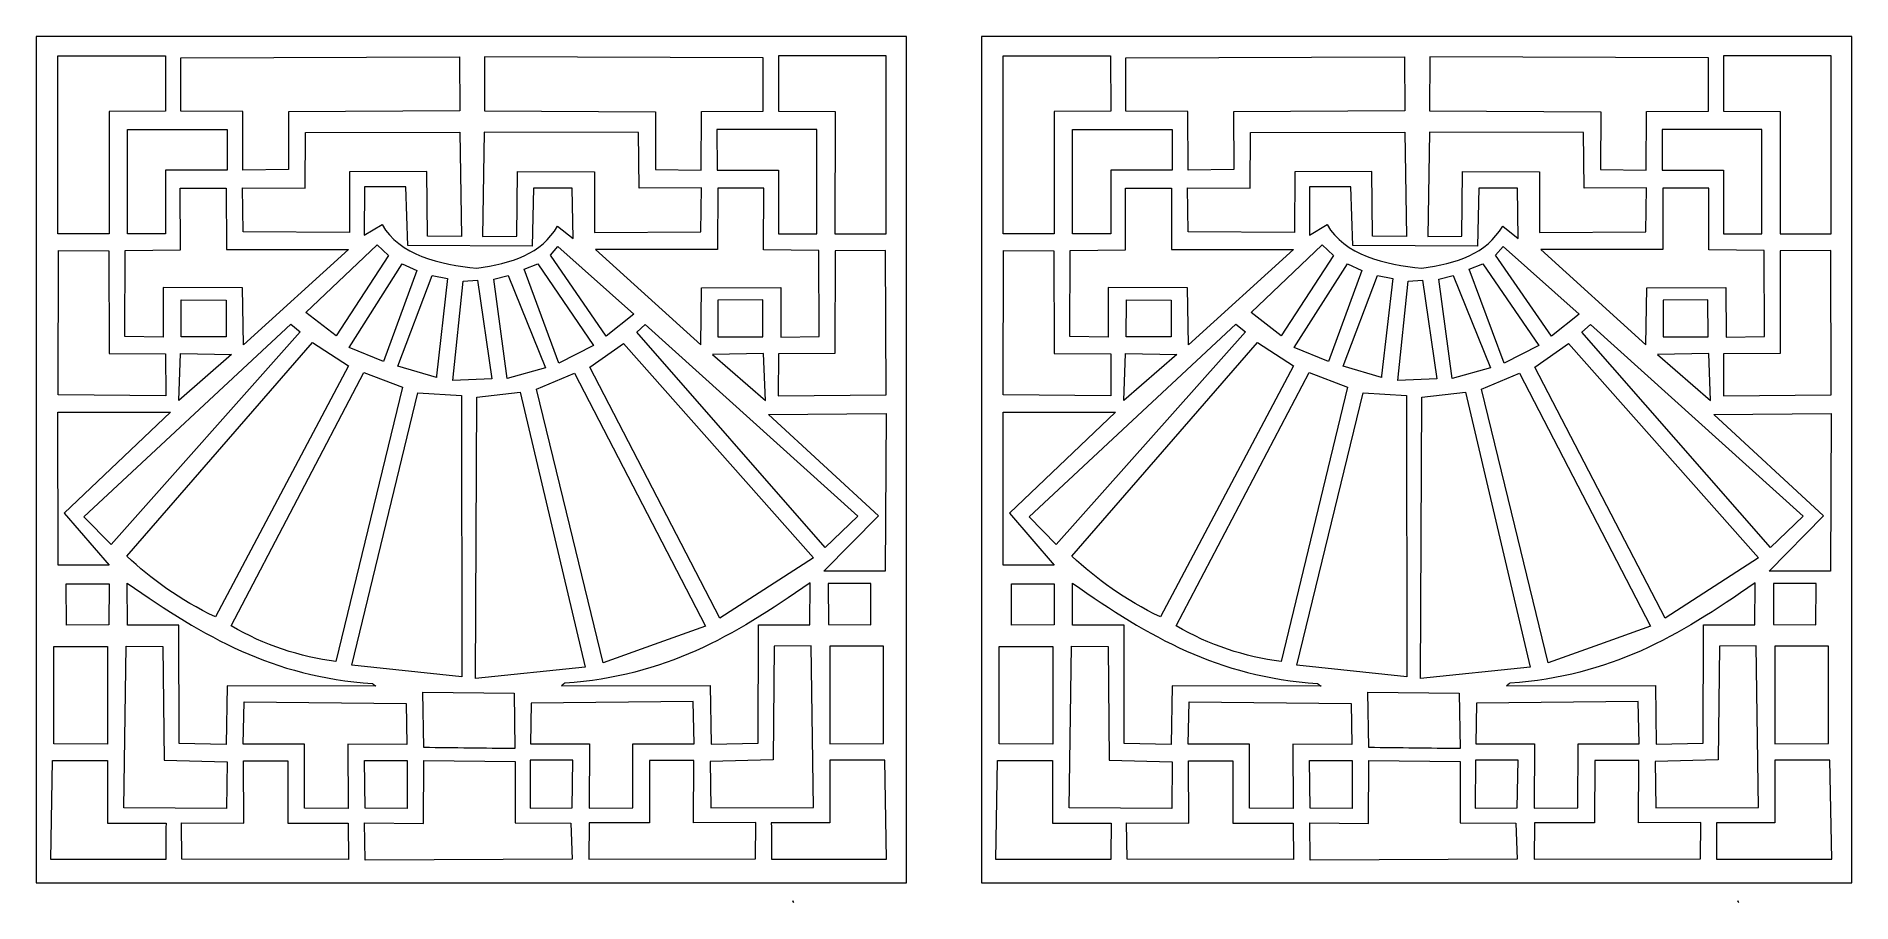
# Model space of a CAD drawing. Header units: centimetres. Extents: x 15 to 27.5, y -9.6 to -3.6.
import ezdxf

# ---------------------------------------------------------------- set-up
doc = ezdxf.new("R2010")
doc.units = ezdxf.units.CM
doc.header["$MEASUREMENT"] = 0
doc.layers.add('layer 1', color=7, linetype='Continuous')

msp = doc.modelspace()

# ---------------------------------------------------------------- linework, layer by layer
at = {"layer": 'layer 1', "color": 250, "lineweight": 9}
for points, knots in [([(15.01248, -3.62831), (15.01248, -3.62831), (20.98315, -3.62831), (20.98315, -3.62831), (20.98315, -3.62831), (20.98315, -3.62831), (20.98315, -9.43151), (20.98315, -9.43151), (20.98315, -9.43151), (20.98315, -9.43151), (15.01248, -9.43151), (15.01248, -9.43151), (15.01248, -9.43151), (15.01248, -9.43151), (15.01248, -3.62831), (15.01248, -3.62831)], [0, 0, 0, 0, 0.2, 0.2, 0.2, 0.2, 0.4, 0.4, 0.4, 0.4, 0.6, 0.6, 0.6, 0.6, 1, 1, 1, 1]), ([(21.4965, -3.62831), (21.4965, -3.62831), (27.46718, -3.62831), (27.46718, -3.62831), (27.46718, -3.62831), (27.46718, -3.62831), (27.46718, -9.43151), (27.46718, -9.43151), (27.46718, -9.43151), (27.46718, -9.43151), (21.4965, -9.43151), (21.4965, -9.43151), (21.4965, -9.43151), (21.4965, -9.43151), (21.4965, -3.62831), (21.4965, -3.62831)], [0, 0, 0, 0, 0.2, 0.2, 0.2, 0.2, 0.4, 0.4, 0.4, 0.4, 0.6, 0.6, 0.6, 0.6, 1, 1, 1, 1]), ([(15.16127, -3.7623), (15.16127, -3.7623), (15.16091, -4.982), (15.16091, -4.982), (15.16091, -4.982), (15.16091, -4.982), (15.51191, -4.98149), (15.51191, -4.98149), (15.51191, -4.98149), (15.51191, -4.98149), (15.5115, -4.14297), (15.5115, -4.14297), (15.5115, -4.14297), (15.5115, -4.14297), (15.8996, -4.14233), (15.8996, -4.14233), (15.8996, -4.14233), (15.8996, -4.14233), (15.89921, -3.76223), (15.89921, -3.76223), (15.89921, -3.76223), (15.89921, -3.76223), (15.16127, -3.7623), (15.16127, -3.7623)], [0, 0, 0, 0, 0.14285714, 0.14285714, 0.14285714, 0.14285714, 0.28571429, 0.28571429, 0.28571429, 0.28571429, 0.42857143, 0.42857143, 0.42857143, 0.42857143, 0.57142857, 0.57142857, 0.57142857, 0.57142857, 0.71428571, 0.71428571, 0.71428571, 0.71428571, 1, 1, 1, 1]), ([(16.00337, -3.77504), (16.00337, -3.77504), (16.00361, -4.14181), (16.00361, -4.14181), (16.00361, -4.14181), (16.00361, -4.14181), (16.4285, -4.14246), (16.4285, -4.14246), (16.4285, -4.14246), (16.4285, -4.14246), (16.4301, -4.54544), (16.4301, -4.54544), (16.4301, -4.54544), (16.4301, -4.54544), (16.74322, -4.54051), (16.74322, -4.54051), (16.74322, -4.54051), (16.74322, -4.54051), (16.74203, -4.14672), (16.74203, -4.14672), (16.74203, -4.14672), (16.74203, -4.14672), (17.91722, -4.13971), (17.91722, -4.13971), (17.91722, -4.13971), (17.91722, -4.13971), (17.91572, -3.76817), (17.91572, -3.76817), (17.91572, -3.76817), (17.91572, -3.76817), (16.00337, -3.77504), (16.00337, -3.77504)], [0, 0, 0, 0, 0.11111111, 0.11111111, 0.11111111, 0.11111111, 0.22222222, 0.22222222, 0.22222222, 0.22222222, 0.33333333, 0.33333333, 0.33333333, 0.33333333, 0.44444444, 0.44444444, 0.44444444, 0.44444444, 0.55555556, 0.55555556, 0.55555556, 0.55555556, 0.66666667, 0.66666667, 0.66666667, 0.66666667, 0.77777778, 0.77777778, 0.77777778, 0.77777778, 1, 1, 1, 1]), ([(20.00028, -3.77504), (20.00028, -3.77504), (20.00004, -4.14181), (20.00004, -4.14181), (20.00004, -4.14181), (20.00004, -4.14181), (19.57515, -4.14246), (19.57515, -4.14246), (19.57515, -4.14246), (19.57515, -4.14246), (19.57354, -4.54544), (19.57354, -4.54544), (19.57354, -4.54544), (19.57354, -4.54544), (19.26042, -4.54051), (19.26042, -4.54051), (19.26042, -4.54051), (19.26042, -4.54051), (19.26161, -4.14672), (19.26161, -4.14672), (19.26161, -4.14672), (19.26161, -4.14672), (18.08642, -4.13971), (18.08642, -4.13971), (18.08642, -4.13971), (18.08642, -4.13971), (18.08792, -3.76817), (18.08792, -3.76817), (18.08792, -3.76817), (18.08792, -3.76817), (20.00028, -3.77504), (20.00028, -3.77504)], [0, 0, 0, 0, 0.11111111, 0.11111111, 0.11111111, 0.11111111, 0.22222222, 0.22222222, 0.22222222, 0.22222222, 0.33333333, 0.33333333, 0.33333333, 0.33333333, 0.44444444, 0.44444444, 0.44444444, 0.44444444, 0.55555556, 0.55555556, 0.55555556, 0.55555556, 0.66666667, 0.66666667, 0.66666667, 0.66666667, 0.77777778, 0.77777778, 0.77777778, 0.77777778, 1, 1, 1, 1]), ([(20.84238, -3.7623), (20.84238, -3.7623), (20.84273, -4.982), (20.84273, -4.982), (20.84273, -4.982), (20.84273, -4.982), (20.49173, -4.98149), (20.49173, -4.98149), (20.49173, -4.98149), (20.49173, -4.98149), (20.49215, -4.14297), (20.49215, -4.14297), (20.49215, -4.14297), (20.49215, -4.14297), (20.10405, -4.14233), (20.10405, -4.14233), (20.10405, -4.14233), (20.10405, -4.14233), (20.10444, -3.76223), (20.10444, -3.76223), (20.10444, -3.76223), (20.10444, -3.76223), (20.84238, -3.7623), (20.84238, -3.7623)], [0, 0, 0, 0, 0.14285714, 0.14285714, 0.14285714, 0.14285714, 0.28571429, 0.28571429, 0.28571429, 0.28571429, 0.42857143, 0.42857143, 0.42857143, 0.42857143, 0.57142857, 0.57142857, 0.57142857, 0.57142857, 0.71428571, 0.71428571, 0.71428571, 0.71428571, 1, 1, 1, 1]), ([(16.32126, -4.26677), (16.32126, -4.26677), (15.63725, -4.26627), (15.63725, -4.26627), (15.63725, -4.26627), (15.63725, -4.26627), (15.63738, -4.98141), (15.63738, -4.98141), (15.63738, -4.98141), (15.63738, -4.98141), (15.89952, -4.98124), (15.89952, -4.98124), (15.89952, -4.98124), (15.89952, -4.98124), (15.89937, -4.54579), (15.89937, -4.54579), (15.89937, -4.54579), (15.89937, -4.54579), (16.32078, -4.54608), (16.32078, -4.54608), (16.32078, -4.54608), (16.32078, -4.54608), (16.32126, -4.26677), (16.32126, -4.26677)], [0, 0, 0, 0, 0.14285714, 0.14285714, 0.14285714, 0.14285714, 0.28571429, 0.28571429, 0.28571429, 0.28571429, 0.42857143, 0.42857143, 0.42857143, 0.42857143, 0.57142857, 0.57142857, 0.57142857, 0.57142857, 0.71428571, 0.71428571, 0.71428571, 0.71428571, 1, 1, 1, 1]), ([(16.85943, -4.28721), (16.85943, -4.28721), (16.85607, -4.66859), (16.85607, -4.66859), (16.85607, -4.66859), (16.85607, -4.66859), (16.42719, -4.6678), (16.42719, -4.6678), (16.42719, -4.6678), (16.42719, -4.6678), (16.43207, -4.968), (16.43207, -4.968), (16.43207, -4.968), (16.43207, -4.968), (17.16124, -4.97202), (17.16124, -4.97202), (17.16124, -4.97202), (17.16124, -4.97202), (17.162, -4.55702), (17.162, -4.55702), (17.162, -4.55702), (17.162, -4.55702), (17.69077, -4.55474), (17.69077, -4.55474), (17.69077, -4.55474), (17.69077, -4.55474), (17.69538, -4.99845), (17.69538, -4.99845), (17.69538, -4.99845), (17.69538, -4.99845), (17.92925, -5.00047), (17.92925, -5.00047), (17.92925, -5.00047), (17.92925, -5.00047), (17.91745, -4.28588), (17.91745, -4.28588), (17.91745, -4.28588), (17.91745, -4.28588), (16.85943, -4.28721), (16.85943, -4.28721)], [0, 0, 0, 0, 0.09090909, 0.09090909, 0.09090909, 0.09090909, 0.18181818, 0.18181818, 0.18181818, 0.18181818, 0.27272727, 0.27272727, 0.27272727, 0.27272727, 0.36363636, 0.36363636, 0.36363636, 0.36363636, 0.45454545, 0.45454545, 0.45454545, 0.45454545, 0.54545455, 0.54545455, 0.54545455, 0.54545455, 0.63636364, 0.63636364, 0.63636364, 0.63636364, 0.72727273, 0.72727273, 0.72727273, 0.72727273, 0.81818182, 0.81818182, 0.81818182, 0.81818182, 1, 1, 1, 1]), ([(19.14421, -4.28721), (19.14421, -4.28721), (19.14758, -4.66859), (19.14758, -4.66859), (19.14758, -4.66859), (19.14758, -4.66859), (19.57646, -4.6678), (19.57646, -4.6678), (19.57646, -4.6678), (19.57646, -4.6678), (19.57158, -4.968), (19.57158, -4.968), (19.57158, -4.968), (19.57158, -4.968), (18.84241, -4.97202), (18.84241, -4.97202), (18.84241, -4.97202), (18.84241, -4.97202), (18.84164, -4.55702), (18.84164, -4.55702), (18.84164, -4.55702), (18.84164, -4.55702), (18.31287, -4.55474), (18.31287, -4.55474), (18.31287, -4.55474), (18.31287, -4.55474), (18.30827, -4.99845), (18.30827, -4.99845), (18.30827, -4.99845), (18.30827, -4.99845), (18.0744, -5.00047), (18.0744, -5.00047), (18.0744, -5.00047), (18.0744, -5.00047), (18.0862, -4.28588), (18.0862, -4.28588), (18.0862, -4.28588), (18.0862, -4.28588), (19.14421, -4.28721), (19.14421, -4.28721)], [0, 0, 0, 0, 0.09090909, 0.09090909, 0.09090909, 0.09090909, 0.18181818, 0.18181818, 0.18181818, 0.18181818, 0.27272727, 0.27272727, 0.27272727, 0.27272727, 0.36363636, 0.36363636, 0.36363636, 0.36363636, 0.45454545, 0.45454545, 0.45454545, 0.45454545, 0.54545455, 0.54545455, 0.54545455, 0.54545455, 0.63636364, 0.63636364, 0.63636364, 0.63636364, 0.72727273, 0.72727273, 0.72727273, 0.72727273, 0.81818182, 0.81818182, 0.81818182, 0.81818182, 1, 1, 1, 1]), ([(19.68239, -4.26677), (19.68239, -4.26677), (20.3664, -4.26627), (20.3664, -4.26627), (20.3664, -4.26627), (20.3664, -4.26627), (20.36626, -4.98141), (20.36626, -4.98141), (20.36626, -4.98141), (20.36626, -4.98141), (20.10413, -4.98124), (20.10413, -4.98124), (20.10413, -4.98124), (20.10413, -4.98124), (20.10427, -4.54579), (20.10427, -4.54579), (20.10427, -4.54579), (20.10427, -4.54579), (19.68286, -4.54608), (19.68286, -4.54608), (19.68286, -4.54608), (19.68286, -4.54608), (19.68239, -4.26677), (19.68239, -4.26677)], [0, 0, 0, 0, 0.14285714, 0.14285714, 0.14285714, 0.14285714, 0.28571429, 0.28571429, 0.28571429, 0.28571429, 0.42857143, 0.42857143, 0.42857143, 0.42857143, 0.57142857, 0.57142857, 0.57142857, 0.57142857, 0.71428571, 0.71428571, 0.71428571, 0.71428571, 1, 1, 1, 1]), ([(15.6216, -5.09669), (15.6216, -5.09669), (15.61967, -5.68686), (15.61967, -5.68686), (15.61967, -5.68686), (15.61967, -5.68686), (15.88257, -5.68962), (15.88257, -5.68962), (15.88257, -5.68962), (15.88257, -5.68962), (15.88296, -5.34963), (15.88296, -5.34963), (15.88296, -5.34963), (15.88296, -5.34963), (16.4267, -5.35244), (16.4267, -5.35244), (16.4267, -5.35244), (16.4267, -5.35244), (16.4331, -5.74402), (16.4331, -5.74402), (16.4331, -5.74402), (16.4331, -5.74402), (17.154, -5.09046), (17.154, -5.09046), (17.154, -5.09046), (17.154, -5.09046), (16.31692, -5.08991), (16.31692, -5.08991), (16.31692, -5.08991), (16.31692, -5.08991), (16.31595, -4.66832), (16.31595, -4.66832), (16.31595, -4.66832), (16.31595, -4.66832), (16.00046, -4.66956), (16.00046, -4.66956), (16.00046, -4.66956), (16.00046, -4.66956), (16.00108, -5.09086), (16.00108, -5.09086), (16.00108, -5.09086), (16.00108, -5.09086), (15.6216, -5.09669), (15.6216, -5.09669)], [0, 0, 0, 0, 0.08333333, 0.08333333, 0.08333333, 0.08333333, 0.16666667, 0.16666667, 0.16666667, 0.16666667, 0.25, 0.25, 0.25, 0.25, 0.33333333, 0.33333333, 0.33333333, 0.33333333, 0.41666667, 0.41666667, 0.41666667, 0.41666667, 0.5, 0.5, 0.5, 0.5, 0.58333333, 0.58333333, 0.58333333, 0.58333333, 0.66666667, 0.66666667, 0.66666667, 0.66666667, 0.75, 0.75, 0.75, 0.75, 0.83333333, 0.83333333, 0.83333333, 0.83333333, 1, 1, 1, 1]), ([(17.2628, -4.99117), (17.2628, -4.99117), (17.26362, -4.65905), (17.26362, -4.65905), (17.26362, -4.65905), (17.26362, -4.65905), (17.54758, -4.65924), (17.54758, -4.65924), (17.54758, -4.65924), (17.54758, -4.65924), (17.56099, -5.06332), (17.56099, -5.06332), (17.56099, -5.06332), (17.56099, -5.06332), (18.41548, -5.067), (18.41548, -5.067), (18.41548, -5.067), (18.41548, -5.067), (18.42447, -4.66838), (18.42447, -4.66838), (18.42447, -4.66838), (18.42447, -4.66838), (18.68963, -4.66966), (18.68963, -4.66966), (18.68963, -4.66966), (18.68963, -4.66966), (18.69527, -5.01448), (18.69527, -5.01448), (18.69527, -5.01448), (18.69527, -5.01448), (18.58864, -4.92853), (18.58864, -4.92853), (18.58864, -4.92853), (18.47788, -5.11916), (18.27288, -5.18699), (18.03381, -5.217), (18.03381, -5.217), (17.77952, -5.19313), (17.50297, -5.12586), (17.38418, -4.919), (17.38418, -4.919), (17.38418, -4.919), (17.2628, -4.99117), (17.2628, -4.99117)], [0, 0, 0, 0, 0.08333333, 0.08333333, 0.08333333, 0.08333333, 0.16666667, 0.16666667, 0.16666667, 0.16666667, 0.25, 0.25, 0.25, 0.25, 0.33333333, 0.33333333, 0.33333333, 0.33333333, 0.41666667, 0.41666667, 0.41666667, 0.41666667, 0.5, 0.5, 0.5, 0.5, 0.58333333, 0.58333333, 0.58333333, 0.58333333, 0.66666667, 0.66666667, 0.66666667, 0.66666667, 0.75, 0.75, 0.75, 0.75, 0.83333333, 0.83333333, 0.83333333, 0.83333333, 1, 1, 1, 1]), ([(20.38204, -5.09669), (20.38204, -5.09669), (20.38398, -5.68686), (20.38398, -5.68686), (20.38398, -5.68686), (20.38398, -5.68686), (20.12108, -5.68962), (20.12108, -5.68962), (20.12108, -5.68962), (20.12108, -5.68962), (20.12069, -5.34963), (20.12069, -5.34963), (20.12069, -5.34963), (20.12069, -5.34963), (19.57695, -5.35244), (19.57695, -5.35244), (19.57695, -5.35244), (19.57695, -5.35244), (19.57054, -5.74402), (19.57054, -5.74402), (19.57054, -5.74402), (19.57054, -5.74402), (18.84964, -5.09046), (18.84964, -5.09046), (18.84964, -5.09046), (18.84964, -5.09046), (19.68673, -5.08991), (19.68673, -5.08991), (19.68673, -5.08991), (19.68673, -5.08991), (19.6877, -4.66832), (19.6877, -4.66832), (19.6877, -4.66832), (19.6877, -4.66832), (20.00319, -4.66956), (20.00319, -4.66956), (20.00319, -4.66956), (20.00319, -4.66956), (20.00257, -5.09086), (20.00257, -5.09086), (20.00257, -5.09086), (20.00257, -5.09086), (20.38204, -5.09669), (20.38204, -5.09669)], [0, 0, 0, 0, 0.08333333, 0.08333333, 0.08333333, 0.08333333, 0.16666667, 0.16666667, 0.16666667, 0.16666667, 0.25, 0.25, 0.25, 0.25, 0.33333333, 0.33333333, 0.33333333, 0.33333333, 0.41666667, 0.41666667, 0.41666667, 0.41666667, 0.5, 0.5, 0.5, 0.5, 0.58333333, 0.58333333, 0.58333333, 0.58333333, 0.66666667, 0.66666667, 0.66666667, 0.66666667, 0.75, 0.75, 0.75, 0.75, 0.83333333, 0.83333333, 0.83333333, 0.83333333, 1, 1, 1, 1]), ([(15.90083, -6.09209), (15.90083, -6.09209), (15.8995, -5.8059), (15.8995, -5.8059), (15.8995, -5.8059), (15.8995, -5.8059), (15.51192, -5.80326), (15.51192, -5.80326), (15.51192, -5.80326), (15.51192, -5.80326), (15.51037, -5.09763), (15.51037, -5.09763), (15.51037, -5.09763), (15.51037, -5.09763), (15.16428, -5.09752), (15.16428, -5.09752), (15.16428, -5.09752), (15.16428, -5.09752), (15.16153, -6.08546), (15.16153, -6.08546), (15.16153, -6.08546), (15.16153, -6.08546), (15.90083, -6.09209), (15.90083, -6.09209)], [0, 0, 0, 0, 0.14285714, 0.14285714, 0.14285714, 0.14285714, 0.28571429, 0.28571429, 0.28571429, 0.28571429, 0.42857143, 0.42857143, 0.42857143, 0.42857143, 0.57142857, 0.57142857, 0.57142857, 0.57142857, 0.71428571, 0.71428571, 0.71428571, 0.71428571, 1, 1, 1, 1]), ([(17.3514, -5.05669), (17.3514, -5.05669), (16.86206, -5.52069), (16.86206, -5.52069), (16.86206, -5.52069), (16.86206, -5.52069), (17.06931, -5.681), (17.06931, -5.681), (17.06931, -5.681), (17.06931, -5.681), (17.42862, -5.13143), (17.42862, -5.13143), (17.42862, -5.13143), (17.42862, -5.13143), (17.3514, -5.05669), (17.3514, -5.05669)], [0, 0, 0, 0, 0.2, 0.2, 0.2, 0.2, 0.4, 0.4, 0.4, 0.4, 0.6, 0.6, 0.6, 0.6, 1, 1, 1, 1]), ([(18.59093, -5.0688), (18.59093, -5.0688), (18.53929, -5.12812), (18.53929, -5.12812), (18.53929, -5.12812), (18.53929, -5.12812), (18.92252, -5.68307), (18.92252, -5.68307), (18.92252, -5.68307), (18.92252, -5.68307), (19.113, -5.5338), (19.113, -5.5338), (19.113, -5.5338), (19.113, -5.5338), (18.59093, -5.0688), (18.59093, -5.0688)], [0, 0, 0, 0, 0.2, 0.2, 0.2, 0.2, 0.4, 0.4, 0.4, 0.4, 0.6, 0.6, 0.6, 0.6, 1, 1, 1, 1]), ([(20.10281, -6.09209), (20.10281, -6.09209), (20.10415, -5.8059), (20.10415, -5.8059), (20.10415, -5.8059), (20.10415, -5.8059), (20.49172, -5.80326), (20.49172, -5.80326), (20.49172, -5.80326), (20.49172, -5.80326), (20.49327, -5.09763), (20.49327, -5.09763), (20.49327, -5.09763), (20.49327, -5.09763), (20.83937, -5.09752), (20.83937, -5.09752), (20.83937, -5.09752), (20.83937, -5.09752), (20.84212, -6.08546), (20.84212, -6.08546), (20.84212, -6.08546), (20.84212, -6.08546), (20.10281, -6.09209), (20.10281, -6.09209)], [0, 0, 0, 0, 0.14285714, 0.14285714, 0.14285714, 0.14285714, 0.28571429, 0.28571429, 0.28571429, 0.28571429, 0.42857143, 0.42857143, 0.42857143, 0.42857143, 0.57142857, 0.57142857, 0.57142857, 0.57142857, 0.71428571, 0.71428571, 0.71428571, 0.71428571, 1, 1, 1, 1]), ([(17.52309, -5.18835), (17.52309, -5.18835), (17.15832, -5.7614), (17.15832, -5.7614), (17.15832, -5.7614), (17.15832, -5.7614), (17.39372, -5.85693), (17.39372, -5.85693), (17.39372, -5.85693), (17.39372, -5.85693), (17.62322, -5.23348), (17.62322, -5.23348), (17.62322, -5.23348), (17.62322, -5.23348), (17.52309, -5.18835), (17.52309, -5.18835)], [0, 0, 0, 0, 0.2, 0.2, 0.2, 0.2, 0.4, 0.4, 0.4, 0.4, 0.6, 0.6, 0.6, 0.6, 1, 1, 1, 1]), ([(18.35963, -5.22459), (18.35963, -5.22459), (18.59819, -5.86961), (18.59819, -5.86961), (18.59819, -5.86961), (18.59819, -5.86961), (18.8359, -5.7488), (18.8359, -5.7488), (18.8359, -5.7488), (18.8359, -5.7488), (18.45257, -5.18799), (18.45257, -5.18799), (18.45257, -5.18799), (18.45257, -5.18799), (18.35963, -5.22459), (18.35963, -5.22459)], [0, 0, 0, 0, 0.2, 0.2, 0.2, 0.2, 0.4, 0.4, 0.4, 0.4, 0.6, 0.6, 0.6, 0.6, 1, 1, 1, 1]), ([(17.72899, -5.26682), (17.72899, -5.26682), (17.49366, -5.89036), (17.49366, -5.89036), (17.49366, -5.89036), (17.49366, -5.89036), (17.75799, -5.96788), (17.75799, -5.96788), (17.75799, -5.96788), (17.75793, -5.964), (17.75786, -5.96009), (17.7578, -5.9562), (17.7578, -5.9562), (17.7578, -5.9562), (17.83457, -5.28848), (17.83457, -5.28848), (17.83457, -5.28848), (17.83457, -5.28848), (17.72899, -5.26682), (17.72899, -5.26682)], [0, 0, 0, 0, 0.16666667, 0.16666667, 0.16666667, 0.16666667, 0.33333333, 0.33333333, 0.33333333, 0.33333333, 0.5, 0.5, 0.5, 0.5, 0.66666667, 0.66666667, 0.66666667, 0.66666667, 1, 1, 1, 1]), ([(17.94007, -5.30745), (17.94007, -5.30745), (17.86933, -5.98676), (17.86933, -5.98676), (17.86933, -5.98676), (17.86933, -5.98676), (18.13809, -5.97652), (18.13809, -5.97652), (18.13809, -5.97652), (18.13809, -5.97652), (18.03933, -5.29999), (18.03933, -5.29999), (18.03933, -5.29999), (18.03933, -5.29999), (17.94007, -5.30745), (17.94007, -5.30745)], [0, 0, 0, 0, 0.2, 0.2, 0.2, 0.2, 0.4, 0.4, 0.4, 0.4, 0.6, 0.6, 0.6, 0.6, 1, 1, 1, 1]), ([(18.15027, -5.29232), (18.15027, -5.29232), (18.24329, -5.9748), (18.24329, -5.9748), (18.24329, -5.9748), (18.24329, -5.9748), (18.50515, -5.90036), (18.50515, -5.90036), (18.50515, -5.90036), (18.50515, -5.90036), (18.24926, -5.26731), (18.24926, -5.26731), (18.24926, -5.26731), (18.24926, -5.26731), (18.15027, -5.29232), (18.15027, -5.29232)], [0, 0, 0, 0, 0.2, 0.2, 0.2, 0.2, 0.4, 0.4, 0.4, 0.4, 0.6, 0.6, 0.6, 0.6, 1, 1, 1, 1]), ([(16.00714, -5.4353), (16.00714, -5.4353), (16.00569, -5.68878), (16.00569, -5.68878), (16.00569, -5.68878), (16.00569, -5.68878), (16.31467, -5.68873), (16.31467, -5.68873), (16.31467, -5.68873), (16.31467, -5.68873), (16.3144, -5.43676), (16.3144, -5.43676), (16.3144, -5.43676), (16.3144, -5.43676), (16.00714, -5.4353), (16.00714, -5.4353)], [0, 0, 0, 0, 0.2, 0.2, 0.2, 0.2, 0.4, 0.4, 0.4, 0.4, 0.6, 0.6, 0.6, 0.6, 1, 1, 1, 1]), ([(19.9965, -5.4353), (19.9965, -5.4353), (19.99795, -5.68878), (19.99795, -5.68878), (19.99795, -5.68878), (19.99795, -5.68878), (19.68898, -5.68873), (19.68898, -5.68873), (19.68898, -5.68873), (19.68898, -5.68873), (19.68924, -5.43676), (19.68924, -5.43676), (19.68924, -5.43676), (19.68924, -5.43676), (19.9965, -5.4353), (19.9965, -5.4353)], [0, 0, 0, 0, 0.2, 0.2, 0.2, 0.2, 0.4, 0.4, 0.4, 0.4, 0.6, 0.6, 0.6, 0.6, 1, 1, 1, 1]), ([(16.75811, -5.60155), (16.75811, -5.60155), (15.33958, -6.92186), (15.33958, -6.92186), (15.33958, -6.92186), (15.33958, -6.92186), (15.5259, -7.11248), (15.5259, -7.11248), (15.5259, -7.11248), (15.5259, -7.11248), (16.82327, -5.65311), (16.82327, -5.65311), (16.82327, -5.65311), (16.82327, -5.65311), (16.75811, -5.60155), (16.75811, -5.60155)], [0, 0, 0, 0, 0.2, 0.2, 0.2, 0.2, 0.4, 0.4, 0.4, 0.4, 0.6, 0.6, 0.6, 0.6, 1, 1, 1, 1]), ([(19.19013, -5.6027), (19.19013, -5.6027), (19.13253, -5.65625), (19.13253, -5.65625), (19.13253, -5.65625), (19.13253, -5.65625), (20.42529, -7.13172), (20.42529, -7.13172), (20.42529, -7.13172), (20.42529, -7.13172), (20.64978, -6.91759), (20.64978, -6.91759), (20.64978, -6.91759), (20.64978, -6.91759), (19.19013, -5.6027), (19.19013, -5.6027)], [0, 0, 0, 0, 0.2, 0.2, 0.2, 0.2, 0.4, 0.4, 0.4, 0.4, 0.6, 0.6, 0.6, 0.6, 1, 1, 1, 1]), ([(16.90633, -5.72775), (16.90633, -5.72775), (15.63245, -7.19258), (15.63245, -7.19258), (15.63245, -7.19258), (15.80198, -7.34619), (15.99557, -7.4932), (16.24206, -7.60833), (16.24206, -7.60833), (16.24206, -7.60833), (17.15447, -5.88738), (17.15447, -5.88738), (17.15447, -5.88738), (17.15447, -5.88738), (16.90633, -5.72775), (16.90633, -5.72775)], [0, 0, 0, 0, 0.2, 0.2, 0.2, 0.2, 0.4, 0.4, 0.4, 0.4, 0.6, 0.6, 0.6, 0.6, 1, 1, 1, 1]), ([(16.00147, -5.8037), (16.00147, -5.8037), (15.98919, -6.12544), (15.98919, -6.12544), (15.98919, -6.12544), (15.98919, -6.12544), (16.35234, -5.80965), (16.35234, -5.80965), (16.35234, -5.80965), (16.35234, -5.80965), (16.00147, -5.8037), (16.00147, -5.8037)], [0, 0, 0, 0, 0.25, 0.25, 0.25, 0.25, 0.5, 0.5, 0.5, 0.5, 1, 1, 1, 1]), ([(19.04026, -5.73377), (19.04026, -5.73377), (18.80907, -5.89539), (18.80907, -5.89539), (18.80907, -5.89539), (18.80907, -5.89539), (19.70246, -7.61709), (19.70246, -7.61709), (19.70246, -7.61709), (19.70246, -7.61709), (20.34461, -7.2032), (20.34461, -7.2032), (20.34461, -7.2032), (20.34461, -7.2032), (19.04026, -5.73377), (19.04026, -5.73377)], [0, 0, 0, 0, 0.2, 0.2, 0.2, 0.2, 0.4, 0.4, 0.4, 0.4, 0.6, 0.6, 0.6, 0.6, 1, 1, 1, 1]), ([(20.00218, -5.8037), (20.00218, -5.8037), (20.01446, -6.12544), (20.01446, -6.12544), (20.01446, -6.12544), (20.01446, -6.12544), (19.65131, -5.80965), (19.65131, -5.80965), (19.65131, -5.80965), (19.65131, -5.80965), (20.00218, -5.8037), (20.00218, -5.8037)], [0, 0, 0, 0, 0.25, 0.25, 0.25, 0.25, 0.5, 0.5, 0.5, 0.5, 1, 1, 1, 1]), ([(17.26045, -5.93241), (17.26045, -5.93241), (16.34911, -7.66941), (16.34911, -7.66941), (16.34911, -7.66941), (16.57682, -7.8038), (16.82094, -7.88199), (17.06786, -7.91364), (17.06786, -7.91364), (17.06786, -7.91364), (17.52517, -6.03332), (17.52517, -6.03332), (17.52517, -6.03332), (17.52517, -6.03332), (17.26045, -5.93241), (17.26045, -5.93241)], [0, 0, 0, 0, 0.2, 0.2, 0.2, 0.2, 0.4, 0.4, 0.4, 0.4, 0.6, 0.6, 0.6, 0.6, 1, 1, 1, 1]), ([(18.70453, -5.93803), (18.70453, -5.93803), (18.44325, -6.04753), (18.44325, -6.04753), (18.44325, -6.04753), (18.44325, -6.04753), (18.67197, -6.98501), (18.67197, -6.98501), (18.67197, -6.98501), (18.67197, -6.98501), (18.90068, -7.92251), (18.90068, -7.92251), (18.90068, -7.92251), (18.90068, -7.92251), (19.25233, -7.7969), (19.25233, -7.7969), (19.25233, -7.7969), (19.25233, -7.7969), (19.60396, -7.67131), (19.60396, -7.67131), (19.60396, -7.67131), (19.60396, -7.67131), (18.70453, -5.93803), (18.70453, -5.93803)], [0, 0, 0, 0, 0.14285714, 0.14285714, 0.14285714, 0.14285714, 0.28571429, 0.28571429, 0.28571429, 0.28571429, 0.42857143, 0.42857143, 0.42857143, 0.42857143, 0.57142857, 0.57142857, 0.57142857, 0.57142857, 0.71428571, 0.71428571, 0.71428571, 0.71428571, 1, 1, 1, 1]), ([(17.9295, -6.09101), (17.9295, -6.09101), (17.63104, -6.07251), (17.63104, -6.07251), (17.63104, -6.07251), (17.63104, -6.07251), (17.17634, -7.93903), (17.17634, -7.93903), (17.17634, -7.93903), (17.17634, -7.93903), (17.93182, -8.02021), (17.93182, -8.02021), (17.93182, -8.02021), (17.93182, -8.02021), (17.9295, -6.09101), (17.9295, -6.09101)], [0, 0, 0, 0, 0.2, 0.2, 0.2, 0.2, 0.4, 0.4, 0.4, 0.4, 0.6, 0.6, 0.6, 0.6, 1, 1, 1, 1]), ([(18.03489, -6.10098), (18.03489, -6.10098), (18.02552, -8.03036), (18.02552, -8.03036), (18.02552, -8.03036), (18.02552, -8.03036), (18.77843, -7.95373), (18.77843, -7.95373), (18.77843, -7.95373), (18.77843, -7.95373), (18.33249, -6.06688), (18.33249, -6.06688), (18.33249, -6.06688), (18.33249, -6.06688), (18.03489, -6.10098), (18.03489, -6.10098)], [0, 0, 0, 0, 0.2, 0.2, 0.2, 0.2, 0.4, 0.4, 0.4, 0.4, 0.6, 0.6, 0.6, 0.6, 1, 1, 1, 1]), ([(15.16119, -6.20474), (15.16119, -6.20474), (15.1614, -7.2532), (15.1614, -7.2532), (15.1614, -7.2532), (15.1614, -7.2532), (15.51267, -7.25321), (15.51267, -7.25321), (15.51267, -7.25321), (15.51267, -7.25321), (15.20439, -6.89632), (15.20439, -6.89632), (15.20439, -6.89632), (15.20439, -6.89632), (15.93199, -6.20553), (15.93199, -6.20553), (15.93199, -6.20553), (15.93199, -6.20553), (15.16119, -6.20474), (15.16119, -6.20474)], [0, 0, 0, 0, 0.16666667, 0.16666667, 0.16666667, 0.16666667, 0.33333333, 0.33333333, 0.33333333, 0.33333333, 0.5, 0.5, 0.5, 0.5, 0.66666667, 0.66666667, 0.66666667, 0.66666667, 1, 1, 1, 1]), ([(20.83719, -7.29452), (20.83719, -7.29452), (20.84288, -6.2129), (20.84288, -6.2129), (20.84288, -6.2129), (20.84288, -6.2129), (20.03623, -6.22025), (20.03623, -6.22025), (20.03623, -6.22025), (20.03623, -6.22025), (20.79006, -6.91529), (20.79006, -6.91529), (20.79006, -6.91529), (20.79006, -6.91529), (20.41628, -7.29557), (20.41628, -7.29557), (20.41628, -7.29557), (20.55657, -7.29522), (20.6969, -7.29487), (20.83719, -7.29452)], [0, 0, 0, 0, 0.16666667, 0.16666667, 0.16666667, 0.16666667, 0.33333333, 0.33333333, 0.33333333, 0.33333333, 0.5, 0.5, 0.5, 0.5, 0.66666667, 0.66666667, 0.66666667, 0.66666667, 1, 1, 1, 1]), ([(15.21847, -7.38216), (15.21847, -7.38216), (15.21906, -7.66407), (15.21906, -7.66407), (15.21906, -7.66407), (15.21906, -7.66407), (15.51095, -7.66272), (15.51095, -7.66272), (15.51095, -7.66272), (15.51095, -7.66272), (15.51162, -7.38199), (15.51162, -7.38199), (15.51162, -7.38199), (15.51162, -7.38199), (15.21847, -7.38216), (15.21847, -7.38216)], [0, 0, 0, 0, 0.2, 0.2, 0.2, 0.2, 0.4, 0.4, 0.4, 0.4, 0.6, 0.6, 0.6, 0.6, 1, 1, 1, 1]), ([(15.63655, -7.3775), (15.63655, -7.3775), (15.63761, -7.66425), (15.63761, -7.66425), (15.63761, -7.66425), (15.63761, -7.66425), (15.99124, -7.66517), (15.99124, -7.66517), (15.99124, -7.66517), (15.99124, -7.66517), (15.9928, -8.47653), (15.9928, -8.47653), (15.9928, -8.47653), (15.9928, -8.47653), (16.31517, -8.48219), (16.31517, -8.48219), (16.31517, -8.48219), (16.31517, -8.48219), (16.32089, -8.08137), (16.32089, -8.08137), (16.32089, -8.08137), (16.32089, -8.08137), (17.34238, -8.08246), (17.34238, -8.08246), (17.34238, -8.08246), (17.33449, -8.07675), (17.3266, -8.07102), (17.31872, -8.06531), (17.31872, -8.06531), (16.62468, -8.01517), (16.1752, -7.75081), (15.63655, -7.3775)], [0, 0, 0, 0, 0.11111111, 0.11111111, 0.11111111, 0.11111111, 0.22222222, 0.22222222, 0.22222222, 0.22222222, 0.33333333, 0.33333333, 0.33333333, 0.33333333, 0.44444444, 0.44444444, 0.44444444, 0.44444444, 0.55555556, 0.55555556, 0.55555556, 0.55555556, 0.66666667, 0.66666667, 0.66666667, 0.66666667, 0.77777778, 0.77777778, 0.77777778, 0.77777778, 1, 1, 1, 1]), ([(20.32077, -7.37502), (20.32077, -7.37502), (20.31972, -7.66177), (20.31972, -7.66177), (20.31972, -7.66177), (20.31972, -7.66177), (19.96608, -7.66268), (19.96608, -7.66268), (19.96608, -7.66268), (19.96608, -7.66268), (19.96452, -8.47404), (19.96452, -8.47404), (19.96452, -8.47404), (19.96452, -8.47404), (19.64215, -8.47971), (19.64215, -8.47971), (19.64215, -8.47971), (19.64215, -8.47971), (19.63643, -8.07888), (19.63643, -8.07888), (19.63643, -8.07888), (19.63643, -8.07888), (18.61494, -8.07998), (18.61494, -8.07998), (18.61494, -8.07998), (18.62283, -8.07426), (18.63072, -8.06854), (18.6386, -8.06282), (18.6386, -8.06282), (19.33264, -8.01268), (19.78212, -7.74832), (20.32077, -7.37502)], [0, 0, 0, 0, 0.11111111, 0.11111111, 0.11111111, 0.11111111, 0.22222222, 0.22222222, 0.22222222, 0.22222222, 0.33333333, 0.33333333, 0.33333333, 0.33333333, 0.44444444, 0.44444444, 0.44444444, 0.44444444, 0.55555556, 0.55555556, 0.55555556, 0.55555556, 0.66666667, 0.66666667, 0.66666667, 0.66666667, 0.77777778, 0.77777778, 0.77777778, 0.77777778, 1, 1, 1, 1]), ([(20.73885, -7.37968), (20.73885, -7.37968), (20.73826, -7.66158), (20.73826, -7.66158), (20.73826, -7.66158), (20.73826, -7.66158), (20.44638, -7.66023), (20.44638, -7.66023), (20.44638, -7.66023), (20.44638, -7.66023), (20.4457, -7.37951), (20.4457, -7.37951), (20.4457, -7.37951), (20.4457, -7.37951), (20.73885, -7.37968), (20.73885, -7.37968)], [0, 0, 0, 0, 0.2, 0.2, 0.2, 0.2, 0.4, 0.4, 0.4, 0.4, 0.6, 0.6, 0.6, 0.6, 1, 1, 1, 1]), ([(15.1334, -7.81028), (15.1334, -7.81028), (15.13331, -8.47951), (15.13331, -8.47951), (15.13331, -8.47951), (15.13331, -8.47951), (15.50151, -8.48087), (15.50151, -8.48087), (15.50151, -8.48087), (15.50151, -8.48087), (15.50144, -7.81038), (15.50144, -7.81038), (15.50144, -7.81038), (15.50144, -7.81038), (15.1334, -7.81028), (15.1334, -7.81028)], [0, 0, 0, 0, 0.2, 0.2, 0.2, 0.2, 0.4, 0.4, 0.4, 0.4, 0.6, 0.6, 0.6, 0.6, 1, 1, 1, 1]), ([(15.62947, -7.80956), (15.62947, -7.80956), (15.61389, -8.91751), (15.61389, -8.91751), (15.61389, -8.91751), (15.61389, -8.91751), (16.31828, -8.92078), (16.31828, -8.92078), (16.31828, -8.92078), (16.31828, -8.92078), (16.32196, -8.60192), (16.32196, -8.60192), (16.32196, -8.60192), (16.32196, -8.60192), (15.88916, -8.59146), (15.88916, -8.59146), (15.88916, -8.59146), (15.88916, -8.59146), (15.88154, -7.81038), (15.88154, -7.81038), (15.88154, -7.81038), (15.88154, -7.81038), (15.62947, -7.80956), (15.62947, -7.80956)], [0, 0, 0, 0, 0.14285714, 0.14285714, 0.14285714, 0.14285714, 0.28571429, 0.28571429, 0.28571429, 0.28571429, 0.42857143, 0.42857143, 0.42857143, 0.42857143, 0.57142857, 0.57142857, 0.57142857, 0.57142857, 0.71428571, 0.71428571, 0.71428571, 0.71428571, 1, 1, 1, 1]), ([(20.32785, -7.80707), (20.32785, -7.80707), (20.34343, -8.91502), (20.34343, -8.91502), (20.34343, -8.91502), (20.34343, -8.91502), (19.63904, -8.91829), (19.63904, -8.91829), (19.63904, -8.91829), (19.63904, -8.91829), (19.63536, -8.59944), (19.63536, -8.59944), (19.63536, -8.59944), (19.63536, -8.59944), (20.06816, -8.58897), (20.06816, -8.58897), (20.06816, -8.58897), (20.06816, -8.58897), (20.07578, -7.80789), (20.07578, -7.80789), (20.07578, -7.80789), (20.07578, -7.80789), (20.32785, -7.80707), (20.32785, -7.80707)], [0, 0, 0, 0, 0.14285714, 0.14285714, 0.14285714, 0.14285714, 0.28571429, 0.28571429, 0.28571429, 0.28571429, 0.42857143, 0.42857143, 0.42857143, 0.42857143, 0.57142857, 0.57142857, 0.57142857, 0.57142857, 0.71428571, 0.71428571, 0.71428571, 0.71428571, 1, 1, 1, 1]), ([(20.82392, -7.8078), (20.82392, -7.8078), (20.82401, -8.47702), (20.82401, -8.47702), (20.82401, -8.47702), (20.82401, -8.47702), (20.45581, -8.47839), (20.45581, -8.47839), (20.45581, -8.47839), (20.45581, -8.47839), (20.45588, -7.8079), (20.45588, -7.8079), (20.45588, -7.8079), (20.45588, -7.8079), (20.82392, -7.8078), (20.82392, -7.8078)], [0, 0, 0, 0, 0.2, 0.2, 0.2, 0.2, 0.4, 0.4, 0.4, 0.4, 0.6, 0.6, 0.6, 0.6, 1, 1, 1, 1]), ([(16.438, -8.19079), (16.438, -8.19079), (16.4316, -8.48007), (16.4316, -8.48007), (16.4316, -8.48007), (16.4316, -8.48007), (16.85169, -8.48092), (16.85169, -8.48092), (16.85169, -8.48092), (16.85169, -8.48092), (16.85263, -8.91954), (16.85263, -8.91954), (16.85263, -8.91954), (16.85263, -8.91954), (17.15239, -8.92249), (17.15239, -8.92249), (17.15239, -8.92249), (17.15239, -8.92249), (17.14939, -8.4807), (17.14939, -8.4807), (17.14939, -8.4807), (17.14939, -8.4807), (17.55351, -8.48202), (17.55351, -8.48202), (17.55351, -8.48202), (17.55351, -8.48202), (17.54894, -8.20185), (17.54894, -8.20185), (17.54894, -8.20185), (17.54894, -8.20185), (16.438, -8.19079), (16.438, -8.19079)], [0, 0, 0, 0, 0.11111111, 0.11111111, 0.11111111, 0.11111111, 0.22222222, 0.22222222, 0.22222222, 0.22222222, 0.33333333, 0.33333333, 0.33333333, 0.33333333, 0.44444444, 0.44444444, 0.44444444, 0.44444444, 0.55555556, 0.55555556, 0.55555556, 0.55555556, 0.66666667, 0.66666667, 0.66666667, 0.66666667, 0.77777778, 0.77777778, 0.77777778, 0.77777778, 1, 1, 1, 1]), ([(18.29646, -8.51116), (18.29646, -8.51116), (18.29025, -8.13127), (18.29025, -8.13127), (18.29025, -8.13127), (18.29025, -8.13127), (17.6646, -8.12396), (17.6646, -8.12396), (17.6646, -8.12396), (17.6646, -8.12396), (17.67081, -8.50386), (17.67081, -8.50386), (17.67081, -8.50386), (17.87935, -8.50629), (18.08793, -8.50872), (18.29646, -8.51116)], [0, 0, 0, 0, 0.2, 0.2, 0.2, 0.2, 0.4, 0.4, 0.4, 0.4, 0.6, 0.6, 0.6, 0.6, 1, 1, 1, 1]), ([(19.51932, -8.18831), (19.51932, -8.18831), (19.52572, -8.47758), (19.52572, -8.47758), (19.52572, -8.47758), (19.52572, -8.47758), (19.10563, -8.47843), (19.10563, -8.47843), (19.10563, -8.47843), (19.10563, -8.47843), (19.10469, -8.91705), (19.10469, -8.91705), (19.10469, -8.91705), (19.10469, -8.91705), (18.80493, -8.92001), (18.80493, -8.92001), (18.80493, -8.92001), (18.80493, -8.92001), (18.80793, -8.47822), (18.80793, -8.47822), (18.80793, -8.47822), (18.80793, -8.47822), (18.40381, -8.47954), (18.40381, -8.47954), (18.40381, -8.47954), (18.40381, -8.47954), (18.40838, -8.19937), (18.40838, -8.19937), (18.40838, -8.19937), (18.40838, -8.19937), (19.51932, -8.18831), (19.51932, -8.18831)], [0, 0, 0, 0, 0.11111111, 0.11111111, 0.11111111, 0.11111111, 0.22222222, 0.22222222, 0.22222222, 0.22222222, 0.33333333, 0.33333333, 0.33333333, 0.33333333, 0.44444444, 0.44444444, 0.44444444, 0.44444444, 0.55555556, 0.55555556, 0.55555556, 0.55555556, 0.66666667, 0.66666667, 0.66666667, 0.66666667, 0.77777778, 0.77777778, 0.77777778, 0.77777778, 1, 1, 1, 1]), ([(15.90228, -9.02199), (15.90228, -9.02199), (15.50123, -9.02188), (15.50123, -9.02188), (15.50123, -9.02188), (15.50123, -9.02188), (15.50083, -8.59211), (15.50083, -8.59211), (15.50083, -8.59211), (15.50083, -8.59211), (15.12333, -8.5923), (15.12333, -8.5923), (15.12333, -8.5923), (15.12333, -8.5923), (15.11104, -9.27065), (15.11104, -9.27065), (15.11104, -9.27065), (15.11104, -9.27065), (15.9007, -9.27153), (15.9007, -9.27153), (15.9007, -9.27153), (15.90129, -9.18773), (15.90171, -9.10579), (15.90228, -9.02199)], [0, 0, 0, 0, 0.14285714, 0.14285714, 0.14285714, 0.14285714, 0.28571429, 0.28571429, 0.28571429, 0.28571429, 0.42857143, 0.42857143, 0.42857143, 0.42857143, 0.57142857, 0.57142857, 0.57142857, 0.57142857, 0.71428571, 0.71428571, 0.71428571, 0.71428571, 1, 1, 1, 1]), ([(17.26303, -8.59265), (17.26303, -8.59265), (17.26836, -8.92028), (17.26836, -8.92028), (17.26836, -8.92028), (17.26836, -8.92028), (17.5572, -8.92087), (17.5572, -8.92087), (17.5572, -8.92087), (17.5572, -8.92087), (17.55588, -8.59186), (17.55588, -8.59186), (17.55588, -8.59186), (17.55588, -8.59186), (17.26303, -8.59265), (17.26303, -8.59265)], [0, 0, 0, 0, 0.2, 0.2, 0.2, 0.2, 0.4, 0.4, 0.4, 0.4, 0.6, 0.6, 0.6, 0.6, 1, 1, 1, 1]), ([(17.67136, -8.59319), (17.67136, -8.59319), (17.66786, -9.02375), (17.66786, -9.02375), (17.66786, -9.02375), (17.66786, -9.02375), (17.26454, -9.01999), (17.26454, -9.01999), (17.26454, -9.01999), (17.26454, -9.01999), (17.26837, -9.27629), (17.26837, -9.27629), (17.26837, -9.27629), (17.26837, -9.27629), (18.68822, -9.26813), (18.68822, -9.26813), (18.68822, -9.26813), (18.68822, -9.26813), (18.67941, -9.02121), (18.67941, -9.02121), (18.67941, -9.02121), (18.67941, -9.02121), (18.29787, -9.02046), (18.29787, -9.02046), (18.29787, -9.02046), (18.29787, -9.02046), (18.29796, -8.60036), (18.29796, -8.60036), (18.29796, -8.60036), (18.29796, -8.60036), (17.67136, -8.59319), (17.67136, -8.59319)], [0, 0, 0, 0, 0.11111111, 0.11111111, 0.11111111, 0.11111111, 0.22222222, 0.22222222, 0.22222222, 0.22222222, 0.33333333, 0.33333333, 0.33333333, 0.33333333, 0.44444444, 0.44444444, 0.44444444, 0.44444444, 0.55555556, 0.55555556, 0.55555556, 0.55555556, 0.66666667, 0.66666667, 0.66666667, 0.66666667, 0.77777778, 0.77777778, 0.77777778, 0.77777778, 1, 1, 1, 1]), ([(18.69429, -8.59016), (18.69429, -8.59016), (18.68896, -8.9178), (18.68896, -8.9178), (18.68896, -8.9178), (18.68896, -8.9178), (18.40012, -8.91839), (18.40012, -8.91839), (18.40012, -8.91839), (18.40012, -8.91839), (18.40144, -8.58938), (18.40144, -8.58938), (18.40144, -8.58938), (18.40144, -8.58938), (18.69429, -8.59016), (18.69429, -8.59016)], [0, 0, 0, 0, 0.2, 0.2, 0.2, 0.2, 0.4, 0.4, 0.4, 0.4, 0.6, 0.6, 0.6, 0.6, 1, 1, 1, 1]), ([(19.52318, -8.59204), (19.52318, -8.59204), (19.52082, -9.01938), (19.52082, -9.01938), (19.52082, -9.01938), (19.52082, -9.01938), (19.94904, -9.01817), (19.94904, -9.01817), (19.94904, -9.01817), (19.94904, -9.01817), (19.94594, -9.26725), (19.94594, -9.26725), (19.94594, -9.26725), (19.94594, -9.26725), (18.80388, -9.26805), (18.80388, -9.26805), (18.80388, -9.26805), (18.80388, -9.26805), (18.80621, -9.01997), (18.80621, -9.01997), (18.80621, -9.01997), (18.80621, -9.01997), (19.21966, -9.01941), (19.21966, -9.01941), (19.21966, -9.01941), (19.21966, -9.01941), (19.22031, -8.59172), (19.22031, -8.59172), (19.22031, -8.59172), (19.22031, -8.59172), (19.52318, -8.59204), (19.52318, -8.59204)], [0, 0, 0, 0, 0.11111111, 0.11111111, 0.11111111, 0.11111111, 0.22222222, 0.22222222, 0.22222222, 0.22222222, 0.33333333, 0.33333333, 0.33333333, 0.33333333, 0.44444444, 0.44444444, 0.44444444, 0.44444444, 0.55555556, 0.55555556, 0.55555556, 0.55555556, 0.66666667, 0.66666667, 0.66666667, 0.66666667, 0.77777778, 0.77777778, 0.77777778, 0.77777778, 1, 1, 1, 1]), ([(20.05504, -9.01951), (20.05504, -9.01951), (20.45609, -9.0194), (20.45609, -9.0194), (20.45609, -9.0194), (20.45609, -9.0194), (20.45649, -8.58962), (20.45649, -8.58962), (20.45649, -8.58962), (20.45649, -8.58962), (20.83399, -8.58982), (20.83399, -8.58982), (20.83399, -8.58982), (20.83399, -8.58982), (20.84628, -9.26816), (20.84628, -9.26816), (20.84628, -9.26816), (20.84628, -9.26816), (20.05662, -9.26905), (20.05662, -9.26905), (20.05662, -9.26905), (20.05603, -9.18525), (20.05562, -9.10331), (20.05504, -9.01951)], [0, 0, 0, 0, 0.14285714, 0.14285714, 0.14285714, 0.14285714, 0.28571429, 0.28571429, 0.28571429, 0.28571429, 0.42857143, 0.42857143, 0.42857143, 0.42857143, 0.57142857, 0.57142857, 0.57142857, 0.57142857, 0.71428571, 0.71428571, 0.71428571, 0.71428571, 1, 1, 1, 1]), ([(16.43414, -8.59452), (16.43414, -8.59452), (16.4365, -9.02186), (16.4365, -9.02186), (16.4365, -9.02186), (16.4365, -9.02186), (16.00829, -9.02066), (16.00829, -9.02066), (16.00829, -9.02066), (16.00829, -9.02066), (16.01138, -9.26973), (16.01138, -9.26973), (16.01138, -9.26973), (16.01138, -9.26973), (17.15344, -9.27053), (17.15344, -9.27053), (17.15344, -9.27053), (17.15344, -9.27053), (17.15111, -9.02245), (17.15111, -9.02245), (17.15111, -9.02245), (17.15111, -9.02245), (16.73766, -9.02189), (16.73766, -9.02189), (16.73766, -9.02189), (16.73766, -9.02189), (16.73702, -8.59421), (16.73702, -8.59421), (16.73702, -8.59421), (16.73702, -8.59421), (16.43414, -8.59452), (16.43414, -8.59452)], [0, 0, 0, 0, 0.11111111, 0.11111111, 0.11111111, 0.11111111, 0.22222222, 0.22222222, 0.22222222, 0.22222222, 0.33333333, 0.33333333, 0.33333333, 0.33333333, 0.44444444, 0.44444444, 0.44444444, 0.44444444, 0.55555556, 0.55555556, 0.55555556, 0.55555556, 0.66666667, 0.66666667, 0.66666667, 0.66666667, 0.77777778, 0.77777778, 0.77777778, 0.77777778, 1, 1, 1, 1]), ([(20.20185, -9.55568), (20.20388, -9.55956), (20.20589, -9.56342), (20.2079, -9.56728), (20.2079, -9.56728), (20.20589, -9.56342), (20.20388, -9.55956), (20.20185, -9.55568)], [0, 0, 0, 0, 0.33333333, 0.33333333, 0.33333333, 0.33333333, 1, 1, 1, 1]), ([(26.68588, -9.55568), (26.6879, -9.55956), (26.68991, -9.56342), (26.69192, -9.56728), (26.69192, -9.56728), (26.68991, -9.56342), (26.6879, -9.55956), (26.68588, -9.55568)], [0, 0, 0, 0, 0.33333333, 0.33333333, 0.33333333, 0.33333333, 1, 1, 1, 1])]:
    msp.add_open_spline(points, degree=3, knots=knots, dxfattribs=at)
at = {"layer": 'layer 1', "color": 7, "lineweight": 9}
for points, knots in [([(21.64529, -3.7623), (21.64529, -3.7623), (21.64494, -4.982), (21.64494, -4.982), (21.64494, -4.982), (21.64494, -4.982), (21.99594, -4.98149), (21.99594, -4.98149), (21.99594, -4.98149), (21.99594, -4.98149), (21.99552, -4.14297), (21.99552, -4.14297), (21.99552, -4.14297), (21.99552, -4.14297), (22.38362, -4.14233), (22.38362, -4.14233), (22.38362, -4.14233), (22.38362, -4.14233), (22.38323, -3.76223), (22.38323, -3.76223), (22.38323, -3.76223), (22.38323, -3.76223), (21.64529, -3.7623), (21.64529, -3.7623)], [0, 0, 0, 0, 0.14285714, 0.14285714, 0.14285714, 0.14285714, 0.28571429, 0.28571429, 0.28571429, 0.28571429, 0.42857143, 0.42857143, 0.42857143, 0.42857143, 0.57142857, 0.57142857, 0.57142857, 0.57142857, 0.71428571, 0.71428571, 0.71428571, 0.71428571, 1, 1, 1, 1]), ([(22.48739, -3.77504), (22.48739, -3.77504), (22.48763, -4.14181), (22.48763, -4.14181), (22.48763, -4.14181), (22.48763, -4.14181), (22.91252, -4.14246), (22.91252, -4.14246), (22.91252, -4.14246), (22.91252, -4.14246), (22.91413, -4.54544), (22.91413, -4.54544), (22.91413, -4.54544), (22.91413, -4.54544), (23.22725, -4.54051), (23.22725, -4.54051), (23.22725, -4.54051), (23.22725, -4.54051), (23.22606, -4.14672), (23.22606, -4.14672), (23.22606, -4.14672), (23.22606, -4.14672), (24.40125, -4.13971), (24.40125, -4.13971), (24.40125, -4.13971), (24.40125, -4.13971), (24.39974, -3.76817), (24.39974, -3.76817), (24.39974, -3.76817), (24.39974, -3.76817), (22.48739, -3.77504), (22.48739, -3.77504)], [0, 0, 0, 0, 0.11111111, 0.11111111, 0.11111111, 0.11111111, 0.22222222, 0.22222222, 0.22222222, 0.22222222, 0.33333333, 0.33333333, 0.33333333, 0.33333333, 0.44444444, 0.44444444, 0.44444444, 0.44444444, 0.55555556, 0.55555556, 0.55555556, 0.55555556, 0.66666667, 0.66666667, 0.66666667, 0.66666667, 0.77777778, 0.77777778, 0.77777778, 0.77777778, 1, 1, 1, 1]), ([(26.4843, -3.77504), (26.4843, -3.77504), (26.48406, -4.14181), (26.48406, -4.14181), (26.48406, -4.14181), (26.48406, -4.14181), (26.05917, -4.14246), (26.05917, -4.14246), (26.05917, -4.14246), (26.05917, -4.14246), (26.05757, -4.54544), (26.05757, -4.54544), (26.05757, -4.54544), (26.05757, -4.54544), (25.74444, -4.54051), (25.74444, -4.54051), (25.74444, -4.54051), (25.74444, -4.54051), (25.74564, -4.14672), (25.74564, -4.14672), (25.74564, -4.14672), (25.74564, -4.14672), (24.57044, -4.13971), (24.57044, -4.13971), (24.57044, -4.13971), (24.57044, -4.13971), (24.57195, -3.76817), (24.57195, -3.76817), (24.57195, -3.76817), (24.57195, -3.76817), (26.4843, -3.77504), (26.4843, -3.77504)], [0, 0, 0, 0, 0.11111111, 0.11111111, 0.11111111, 0.11111111, 0.22222222, 0.22222222, 0.22222222, 0.22222222, 0.33333333, 0.33333333, 0.33333333, 0.33333333, 0.44444444, 0.44444444, 0.44444444, 0.44444444, 0.55555556, 0.55555556, 0.55555556, 0.55555556, 0.66666667, 0.66666667, 0.66666667, 0.66666667, 0.77777778, 0.77777778, 0.77777778, 0.77777778, 1, 1, 1, 1]), ([(27.3264, -3.7623), (27.3264, -3.7623), (27.32676, -4.982), (27.32676, -4.982), (27.32676, -4.982), (27.32676, -4.982), (26.97576, -4.98149), (26.97576, -4.98149), (26.97576, -4.98149), (26.97576, -4.98149), (26.97617, -4.14297), (26.97617, -4.14297), (26.97617, -4.14297), (26.97617, -4.14297), (26.58807, -4.14233), (26.58807, -4.14233), (26.58807, -4.14233), (26.58807, -4.14233), (26.58846, -3.76223), (26.58846, -3.76223), (26.58846, -3.76223), (26.58846, -3.76223), (27.3264, -3.7623), (27.3264, -3.7623)], [0, 0, 0, 0, 0.14285714, 0.14285714, 0.14285714, 0.14285714, 0.28571429, 0.28571429, 0.28571429, 0.28571429, 0.42857143, 0.42857143, 0.42857143, 0.42857143, 0.57142857, 0.57142857, 0.57142857, 0.57142857, 0.71428571, 0.71428571, 0.71428571, 0.71428571, 1, 1, 1, 1]), ([(22.80528, -4.26677), (22.80528, -4.26677), (22.12127, -4.26627), (22.12127, -4.26627), (22.12127, -4.26627), (22.12127, -4.26627), (22.12141, -4.98141), (22.12141, -4.98141), (22.12141, -4.98141), (22.12141, -4.98141), (22.38354, -4.98124), (22.38354, -4.98124), (22.38354, -4.98124), (22.38354, -4.98124), (22.38339, -4.54579), (22.38339, -4.54579), (22.38339, -4.54579), (22.38339, -4.54579), (22.80481, -4.54608), (22.80481, -4.54608), (22.80481, -4.54608), (22.80481, -4.54608), (22.80528, -4.26677), (22.80528, -4.26677)], [0, 0, 0, 0, 0.14285714, 0.14285714, 0.14285714, 0.14285714, 0.28571429, 0.28571429, 0.28571429, 0.28571429, 0.42857143, 0.42857143, 0.42857143, 0.42857143, 0.57142857, 0.57142857, 0.57142857, 0.57142857, 0.71428571, 0.71428571, 0.71428571, 0.71428571, 1, 1, 1, 1]), ([(23.34345, -4.28721), (23.34345, -4.28721), (23.34009, -4.66859), (23.34009, -4.66859), (23.34009, -4.66859), (23.34009, -4.66859), (22.91121, -4.6678), (22.91121, -4.6678), (22.91121, -4.6678), (22.91121, -4.6678), (22.91609, -4.968), (22.91609, -4.968), (22.91609, -4.968), (22.91609, -4.968), (23.64526, -4.97202), (23.64526, -4.97202), (23.64526, -4.97202), (23.64526, -4.97202), (23.64603, -4.55702), (23.64603, -4.55702), (23.64603, -4.55702), (23.64603, -4.55702), (24.1748, -4.55474), (24.1748, -4.55474), (24.1748, -4.55474), (24.1748, -4.55474), (24.1794, -4.99845), (24.1794, -4.99845), (24.1794, -4.99845), (24.1794, -4.99845), (24.41327, -5.00047), (24.41327, -5.00047), (24.41327, -5.00047), (24.41327, -5.00047), (24.40147, -4.28588), (24.40147, -4.28588), (24.40147, -4.28588), (24.40147, -4.28588), (23.34345, -4.28721), (23.34345, -4.28721)], [0, 0, 0, 0, 0.09090909, 0.09090909, 0.09090909, 0.09090909, 0.18181818, 0.18181818, 0.18181818, 0.18181818, 0.27272727, 0.27272727, 0.27272727, 0.27272727, 0.36363636, 0.36363636, 0.36363636, 0.36363636, 0.45454545, 0.45454545, 0.45454545, 0.45454545, 0.54545455, 0.54545455, 0.54545455, 0.54545455, 0.63636364, 0.63636364, 0.63636364, 0.63636364, 0.72727273, 0.72727273, 0.72727273, 0.72727273, 0.81818182, 0.81818182, 0.81818182, 0.81818182, 1, 1, 1, 1]), ([(25.62824, -4.28721), (25.62824, -4.28721), (25.6316, -4.66859), (25.6316, -4.66859), (25.6316, -4.66859), (25.6316, -4.66859), (26.06048, -4.6678), (26.06048, -4.6678), (26.06048, -4.6678), (26.06048, -4.6678), (26.0556, -4.968), (26.0556, -4.968), (26.0556, -4.968), (26.0556, -4.968), (25.32643, -4.97202), (25.32643, -4.97202), (25.32643, -4.97202), (25.32643, -4.97202), (25.32566, -4.55702), (25.32566, -4.55702), (25.32566, -4.55702), (25.32566, -4.55702), (24.7969, -4.55474), (24.7969, -4.55474), (24.7969, -4.55474), (24.7969, -4.55474), (24.79229, -4.99845), (24.79229, -4.99845), (24.79229, -4.99845), (24.79229, -4.99845), (24.55842, -5.00047), (24.55842, -5.00047), (24.55842, -5.00047), (24.55842, -5.00047), (24.57022, -4.28588), (24.57022, -4.28588), (24.57022, -4.28588), (24.57022, -4.28588), (25.62824, -4.28721), (25.62824, -4.28721)], [0, 0, 0, 0, 0.09090909, 0.09090909, 0.09090909, 0.09090909, 0.18181818, 0.18181818, 0.18181818, 0.18181818, 0.27272727, 0.27272727, 0.27272727, 0.27272727, 0.36363636, 0.36363636, 0.36363636, 0.36363636, 0.45454545, 0.45454545, 0.45454545, 0.45454545, 0.54545455, 0.54545455, 0.54545455, 0.54545455, 0.63636364, 0.63636364, 0.63636364, 0.63636364, 0.72727273, 0.72727273, 0.72727273, 0.72727273, 0.81818182, 0.81818182, 0.81818182, 0.81818182, 1, 1, 1, 1]), ([(26.16641, -4.26677), (26.16641, -4.26677), (26.85042, -4.26627), (26.85042, -4.26627), (26.85042, -4.26627), (26.85042, -4.26627), (26.85029, -4.98141), (26.85029, -4.98141), (26.85029, -4.98141), (26.85029, -4.98141), (26.58815, -4.98124), (26.58815, -4.98124), (26.58815, -4.98124), (26.58815, -4.98124), (26.5883, -4.54579), (26.5883, -4.54579), (26.5883, -4.54579), (26.5883, -4.54579), (26.16688, -4.54608), (26.16688, -4.54608), (26.16688, -4.54608), (26.16688, -4.54608), (26.16641, -4.26677), (26.16641, -4.26677)], [0, 0, 0, 0, 0.14285714, 0.14285714, 0.14285714, 0.14285714, 0.28571429, 0.28571429, 0.28571429, 0.28571429, 0.42857143, 0.42857143, 0.42857143, 0.42857143, 0.57142857, 0.57142857, 0.57142857, 0.57142857, 0.71428571, 0.71428571, 0.71428571, 0.71428571, 1, 1, 1, 1]), ([(22.10562, -5.09669), (22.10562, -5.09669), (22.10369, -5.68686), (22.10369, -5.68686), (22.10369, -5.68686), (22.10369, -5.68686), (22.36659, -5.68962), (22.36659, -5.68962), (22.36659, -5.68962), (22.36659, -5.68962), (22.36698, -5.34963), (22.36698, -5.34963), (22.36698, -5.34963), (22.36698, -5.34963), (22.91072, -5.35244), (22.91072, -5.35244), (22.91072, -5.35244), (22.91072, -5.35244), (22.91713, -5.74402), (22.91713, -5.74402), (22.91713, -5.74402), (22.91713, -5.74402), (23.63803, -5.09046), (23.63803, -5.09046), (23.63803, -5.09046), (23.63803, -5.09046), (22.80094, -5.08991), (22.80094, -5.08991), (22.80094, -5.08991), (22.80094, -5.08991), (22.79997, -4.66832), (22.79997, -4.66832), (22.79997, -4.66832), (22.79997, -4.66832), (22.48448, -4.66956), (22.48448, -4.66956), (22.48448, -4.66956), (22.48448, -4.66956), (22.4851, -5.09086), (22.4851, -5.09086), (22.4851, -5.09086), (22.4851, -5.09086), (22.10562, -5.09669), (22.10562, -5.09669)], [0, 0, 0, 0, 0.08333333, 0.08333333, 0.08333333, 0.08333333, 0.16666667, 0.16666667, 0.16666667, 0.16666667, 0.25, 0.25, 0.25, 0.25, 0.33333333, 0.33333333, 0.33333333, 0.33333333, 0.41666667, 0.41666667, 0.41666667, 0.41666667, 0.5, 0.5, 0.5, 0.5, 0.58333333, 0.58333333, 0.58333333, 0.58333333, 0.66666667, 0.66666667, 0.66666667, 0.66666667, 0.75, 0.75, 0.75, 0.75, 0.83333333, 0.83333333, 0.83333333, 0.83333333, 1, 1, 1, 1]), ([(23.74682, -4.99117), (23.74682, -4.99117), (23.74764, -4.65905), (23.74764, -4.65905), (23.74764, -4.65905), (23.74764, -4.65905), (24.0316, -4.65924), (24.0316, -4.65924), (24.0316, -4.65924), (24.0316, -4.65924), (24.04502, -5.06332), (24.04502, -5.06332), (24.04502, -5.06332), (24.04502, -5.06332), (24.89951, -5.067), (24.89951, -5.067), (24.89951, -5.067), (24.89951, -5.067), (24.9085, -4.66838), (24.9085, -4.66838), (24.9085, -4.66838), (24.9085, -4.66838), (25.17366, -4.66966), (25.17366, -4.66966), (25.17366, -4.66966), (25.17366, -4.66966), (25.1793, -5.01448), (25.1793, -5.01448), (25.1793, -5.01448), (25.1793, -5.01448), (25.07266, -4.92853), (25.07266, -4.92853), (25.07266, -4.92853), (24.96191, -5.11916), (24.7569, -5.18699), (24.51784, -5.217), (24.51784, -5.217), (24.26355, -5.19313), (23.98699, -5.12586), (23.86821, -4.919), (23.86821, -4.919), (23.86821, -4.919), (23.74682, -4.99117), (23.74682, -4.99117)], [0, 0, 0, 0, 0.08333333, 0.08333333, 0.08333333, 0.08333333, 0.16666667, 0.16666667, 0.16666667, 0.16666667, 0.25, 0.25, 0.25, 0.25, 0.33333333, 0.33333333, 0.33333333, 0.33333333, 0.41666667, 0.41666667, 0.41666667, 0.41666667, 0.5, 0.5, 0.5, 0.5, 0.58333333, 0.58333333, 0.58333333, 0.58333333, 0.66666667, 0.66666667, 0.66666667, 0.66666667, 0.75, 0.75, 0.75, 0.75, 0.83333333, 0.83333333, 0.83333333, 0.83333333, 1, 1, 1, 1]), ([(26.86607, -5.09669), (26.86607, -5.09669), (26.868, -5.68686), (26.868, -5.68686), (26.868, -5.68686), (26.868, -5.68686), (26.6051, -5.68962), (26.6051, -5.68962), (26.6051, -5.68962), (26.6051, -5.68962), (26.60471, -5.34963), (26.60471, -5.34963), (26.60471, -5.34963), (26.60471, -5.34963), (26.06097, -5.35244), (26.06097, -5.35244), (26.06097, -5.35244), (26.06097, -5.35244), (26.05456, -5.74402), (26.05456, -5.74402), (26.05456, -5.74402), (26.05456, -5.74402), (25.33367, -5.09046), (25.33367, -5.09046), (25.33367, -5.09046), (25.33367, -5.09046), (26.17075, -5.08991), (26.17075, -5.08991), (26.17075, -5.08991), (26.17075, -5.08991), (26.17172, -4.66832), (26.17172, -4.66832), (26.17172, -4.66832), (26.17172, -4.66832), (26.48721, -4.66956), (26.48721, -4.66956), (26.48721, -4.66956), (26.48721, -4.66956), (26.48659, -5.09086), (26.48659, -5.09086), (26.48659, -5.09086), (26.48659, -5.09086), (26.86607, -5.09669), (26.86607, -5.09669)], [0, 0, 0, 0, 0.08333333, 0.08333333, 0.08333333, 0.08333333, 0.16666667, 0.16666667, 0.16666667, 0.16666667, 0.25, 0.25, 0.25, 0.25, 0.33333333, 0.33333333, 0.33333333, 0.33333333, 0.41666667, 0.41666667, 0.41666667, 0.41666667, 0.5, 0.5, 0.5, 0.5, 0.58333333, 0.58333333, 0.58333333, 0.58333333, 0.66666667, 0.66666667, 0.66666667, 0.66666667, 0.75, 0.75, 0.75, 0.75, 0.83333333, 0.83333333, 0.83333333, 0.83333333, 1, 1, 1, 1]), ([(22.38486, -6.09209), (22.38486, -6.09209), (22.38352, -5.8059), (22.38352, -5.8059), (22.38352, -5.8059), (22.38352, -5.8059), (21.99595, -5.80326), (21.99595, -5.80326), (21.99595, -5.80326), (21.99595, -5.80326), (21.99439, -5.09763), (21.99439, -5.09763), (21.99439, -5.09763), (21.99439, -5.09763), (21.6483, -5.09752), (21.6483, -5.09752), (21.6483, -5.09752), (21.6483, -5.09752), (21.64555, -6.08546), (21.64555, -6.08546), (21.64555, -6.08546), (21.64555, -6.08546), (22.38486, -6.09209), (22.38486, -6.09209)], [0, 0, 0, 0, 0.14285714, 0.14285714, 0.14285714, 0.14285714, 0.28571429, 0.28571429, 0.28571429, 0.28571429, 0.42857143, 0.42857143, 0.42857143, 0.42857143, 0.57142857, 0.57142857, 0.57142857, 0.57142857, 0.71428571, 0.71428571, 0.71428571, 0.71428571, 1, 1, 1, 1]), ([(23.83542, -5.05669), (23.83542, -5.05669), (23.34609, -5.52069), (23.34609, -5.52069), (23.34609, -5.52069), (23.34609, -5.52069), (23.55333, -5.681), (23.55333, -5.681), (23.55333, -5.681), (23.55333, -5.681), (23.91264, -5.13143), (23.91264, -5.13143), (23.91264, -5.13143), (23.91264, -5.13143), (23.83542, -5.05669), (23.83542, -5.05669)], [0, 0, 0, 0, 0.2, 0.2, 0.2, 0.2, 0.4, 0.4, 0.4, 0.4, 0.6, 0.6, 0.6, 0.6, 1, 1, 1, 1]), ([(25.07495, -5.0688), (25.07495, -5.0688), (25.02331, -5.12812), (25.02331, -5.12812), (25.02331, -5.12812), (25.02331, -5.12812), (25.40655, -5.68307), (25.40655, -5.68307), (25.40655, -5.68307), (25.40655, -5.68307), (25.59703, -5.5338), (25.59703, -5.5338), (25.59703, -5.5338), (25.59703, -5.5338), (25.07495, -5.0688), (25.07495, -5.0688)], [0, 0, 0, 0, 0.2, 0.2, 0.2, 0.2, 0.4, 0.4, 0.4, 0.4, 0.6, 0.6, 0.6, 0.6, 1, 1, 1, 1]), ([(26.58683, -6.09209), (26.58683, -6.09209), (26.58817, -5.8059), (26.58817, -5.8059), (26.58817, -5.8059), (26.58817, -5.8059), (26.97574, -5.80326), (26.97574, -5.80326), (26.97574, -5.80326), (26.97574, -5.80326), (26.9773, -5.09763), (26.9773, -5.09763), (26.9773, -5.09763), (26.9773, -5.09763), (27.32339, -5.09752), (27.32339, -5.09752), (27.32339, -5.09752), (27.32339, -5.09752), (27.32614, -6.08546), (27.32614, -6.08546), (27.32614, -6.08546), (27.32614, -6.08546), (26.58683, -6.09209), (26.58683, -6.09209)], [0, 0, 0, 0, 0.14285714, 0.14285714, 0.14285714, 0.14285714, 0.28571429, 0.28571429, 0.28571429, 0.28571429, 0.42857143, 0.42857143, 0.42857143, 0.42857143, 0.57142857, 0.57142857, 0.57142857, 0.57142857, 0.71428571, 0.71428571, 0.71428571, 0.71428571, 1, 1, 1, 1]), ([(24.00711, -5.18835), (24.00711, -5.18835), (23.64234, -5.7614), (23.64234, -5.7614), (23.64234, -5.7614), (23.64234, -5.7614), (23.87774, -5.85693), (23.87774, -5.85693), (23.87774, -5.85693), (23.87774, -5.85693), (24.10725, -5.23348), (24.10725, -5.23348), (24.10725, -5.23348), (24.10725, -5.23348), (24.00711, -5.18835), (24.00711, -5.18835)], [0, 0, 0, 0, 0.2, 0.2, 0.2, 0.2, 0.4, 0.4, 0.4, 0.4, 0.6, 0.6, 0.6, 0.6, 1, 1, 1, 1]), ([(24.84365, -5.22459), (24.84365, -5.22459), (25.08221, -5.86961), (25.08221, -5.86961), (25.08221, -5.86961), (25.08221, -5.86961), (25.31993, -5.7488), (25.31993, -5.7488), (25.31993, -5.7488), (25.31993, -5.7488), (24.93659, -5.18799), (24.93659, -5.18799), (24.93659, -5.18799), (24.93659, -5.18799), (24.84365, -5.22459), (24.84365, -5.22459)], [0, 0, 0, 0, 0.2, 0.2, 0.2, 0.2, 0.4, 0.4, 0.4, 0.4, 0.6, 0.6, 0.6, 0.6, 1, 1, 1, 1]), ([(24.21302, -5.26682), (24.21302, -5.26682), (23.97768, -5.89036), (23.97768, -5.89036), (23.97768, -5.89036), (23.97768, -5.89036), (24.24201, -5.96788), (24.24201, -5.96788), (24.24201, -5.96788), (24.24195, -5.964), (24.24189, -5.96009), (24.24182, -5.9562), (24.24182, -5.9562), (24.24182, -5.9562), (24.3186, -5.28848), (24.3186, -5.28848), (24.3186, -5.28848), (24.3186, -5.28848), (24.21302, -5.26682), (24.21302, -5.26682)], [0, 0, 0, 0, 0.16666667, 0.16666667, 0.16666667, 0.16666667, 0.33333333, 0.33333333, 0.33333333, 0.33333333, 0.5, 0.5, 0.5, 0.5, 0.66666667, 0.66666667, 0.66666667, 0.66666667, 1, 1, 1, 1]), ([(24.4241, -5.30745), (24.4241, -5.30745), (24.35335, -5.98676), (24.35335, -5.98676), (24.35335, -5.98676), (24.35335, -5.98676), (24.62212, -5.97652), (24.62212, -5.97652), (24.62212, -5.97652), (24.62212, -5.97652), (24.52336, -5.29999), (24.52336, -5.29999), (24.52336, -5.29999), (24.52336, -5.29999), (24.4241, -5.30745), (24.4241, -5.30745)], [0, 0, 0, 0, 0.2, 0.2, 0.2, 0.2, 0.4, 0.4, 0.4, 0.4, 0.6, 0.6, 0.6, 0.6, 1, 1, 1, 1]), ([(24.6343, -5.29232), (24.6343, -5.29232), (24.72732, -5.9748), (24.72732, -5.9748), (24.72732, -5.9748), (24.72732, -5.9748), (24.98917, -5.90036), (24.98917, -5.90036), (24.98917, -5.90036), (24.98917, -5.90036), (24.73329, -5.26731), (24.73329, -5.26731), (24.73329, -5.26731), (24.73329, -5.26731), (24.6343, -5.29232), (24.6343, -5.29232)], [0, 0, 0, 0, 0.2, 0.2, 0.2, 0.2, 0.4, 0.4, 0.4, 0.4, 0.6, 0.6, 0.6, 0.6, 1, 1, 1, 1]), ([(22.49116, -5.4353), (22.49116, -5.4353), (22.48972, -5.68878), (22.48972, -5.68878), (22.48972, -5.68878), (22.48972, -5.68878), (22.79869, -5.68873), (22.79869, -5.68873), (22.79869, -5.68873), (22.79869, -5.68873), (22.79842, -5.43676), (22.79842, -5.43676), (22.79842, -5.43676), (22.79842, -5.43676), (22.49116, -5.4353), (22.49116, -5.4353)], [0, 0, 0, 0, 0.2, 0.2, 0.2, 0.2, 0.4, 0.4, 0.4, 0.4, 0.6, 0.6, 0.6, 0.6, 1, 1, 1, 1]), ([(26.48053, -5.4353), (26.48053, -5.4353), (26.48198, -5.68878), (26.48198, -5.68878), (26.48198, -5.68878), (26.48198, -5.68878), (26.173, -5.68873), (26.173, -5.68873), (26.173, -5.68873), (26.173, -5.68873), (26.17327, -5.43676), (26.17327, -5.43676), (26.17327, -5.43676), (26.17327, -5.43676), (26.48053, -5.4353), (26.48053, -5.4353)], [0, 0, 0, 0, 0.2, 0.2, 0.2, 0.2, 0.4, 0.4, 0.4, 0.4, 0.6, 0.6, 0.6, 0.6, 1, 1, 1, 1]), ([(23.24213, -5.60155), (23.24213, -5.60155), (21.82361, -6.92186), (21.82361, -6.92186), (21.82361, -6.92186), (21.82361, -6.92186), (22.00992, -7.11248), (22.00992, -7.11248), (22.00992, -7.11248), (22.00992, -7.11248), (23.30729, -5.65311), (23.30729, -5.65311), (23.30729, -5.65311), (23.30729, -5.65311), (23.24213, -5.60155), (23.24213, -5.60155)], [0, 0, 0, 0, 0.2, 0.2, 0.2, 0.2, 0.4, 0.4, 0.4, 0.4, 0.6, 0.6, 0.6, 0.6, 1, 1, 1, 1]), ([(25.67415, -5.6027), (25.67415, -5.6027), (25.61656, -5.65625), (25.61656, -5.65625), (25.61656, -5.65625), (25.61656, -5.65625), (26.90932, -7.13172), (26.90932, -7.13172), (26.90932, -7.13172), (26.90932, -7.13172), (27.13381, -6.91759), (27.13381, -6.91759), (27.13381, -6.91759), (27.13381, -6.91759), (25.67415, -5.6027), (25.67415, -5.6027)], [0, 0, 0, 0, 0.2, 0.2, 0.2, 0.2, 0.4, 0.4, 0.4, 0.4, 0.6, 0.6, 0.6, 0.6, 1, 1, 1, 1]), ([(23.39035, -5.72775), (23.39035, -5.72775), (22.11647, -7.19258), (22.11647, -7.19258), (22.11647, -7.19258), (22.28601, -7.34619), (22.47959, -7.4932), (22.72608, -7.60833), (22.72608, -7.60833), (22.72608, -7.60833), (23.6385, -5.88738), (23.6385, -5.88738), (23.6385, -5.88738), (23.6385, -5.88738), (23.39035, -5.72775), (23.39035, -5.72775)], [0, 0, 0, 0, 0.2, 0.2, 0.2, 0.2, 0.4, 0.4, 0.4, 0.4, 0.6, 0.6, 0.6, 0.6, 1, 1, 1, 1]), ([(22.48549, -5.8037), (22.48549, -5.8037), (22.47321, -6.12544), (22.47321, -6.12544), (22.47321, -6.12544), (22.47321, -6.12544), (22.83636, -5.80965), (22.83636, -5.80965), (22.83636, -5.80965), (22.83636, -5.80965), (22.48549, -5.8037), (22.48549, -5.8037)], [0, 0, 0, 0, 0.25, 0.25, 0.25, 0.25, 0.5, 0.5, 0.5, 0.5, 1, 1, 1, 1]), ([(25.52429, -5.73377), (25.52429, -5.73377), (25.2931, -5.89539), (25.2931, -5.89539), (25.2931, -5.89539), (25.2931, -5.89539), (26.18648, -7.61709), (26.18648, -7.61709), (26.18648, -7.61709), (26.18648, -7.61709), (26.82863, -7.2032), (26.82863, -7.2032), (26.82863, -7.2032), (26.82863, -7.2032), (25.52429, -5.73377), (25.52429, -5.73377)], [0, 0, 0, 0, 0.2, 0.2, 0.2, 0.2, 0.4, 0.4, 0.4, 0.4, 0.6, 0.6, 0.6, 0.6, 1, 1, 1, 1]), ([(26.4862, -5.8037), (26.4862, -5.8037), (26.49848, -6.12544), (26.49848, -6.12544), (26.49848, -6.12544), (26.49848, -6.12544), (26.13533, -5.80965), (26.13533, -5.80965), (26.13533, -5.80965), (26.13533, -5.80965), (26.4862, -5.8037), (26.4862, -5.8037)], [0, 0, 0, 0, 0.25, 0.25, 0.25, 0.25, 0.5, 0.5, 0.5, 0.5, 1, 1, 1, 1]), ([(23.74447, -5.93241), (23.74447, -5.93241), (22.83314, -7.66941), (22.83314, -7.66941), (22.83314, -7.66941), (23.06084, -7.8038), (23.30496, -7.88199), (23.55188, -7.91364), (23.55188, -7.91364), (23.55188, -7.91364), (24.0092, -6.03332), (24.0092, -6.03332), (24.0092, -6.03332), (24.0092, -6.03332), (23.74447, -5.93241), (23.74447, -5.93241)], [0, 0, 0, 0, 0.2, 0.2, 0.2, 0.2, 0.4, 0.4, 0.4, 0.4, 0.6, 0.6, 0.6, 0.6, 1, 1, 1, 1]), ([(25.18855, -5.93803), (25.18855, -5.93803), (24.92727, -6.04753), (24.92727, -6.04753), (24.92727, -6.04753), (24.92727, -6.04753), (25.156, -6.98501), (25.156, -6.98501), (25.156, -6.98501), (25.156, -6.98501), (25.38471, -7.92251), (25.38471, -7.92251), (25.38471, -7.92251), (25.38471, -7.92251), (25.73636, -7.7969), (25.73636, -7.7969), (25.73636, -7.7969), (25.73636, -7.7969), (26.08799, -7.67131), (26.08799, -7.67131), (26.08799, -7.67131), (26.08799, -7.67131), (25.18855, -5.93803), (25.18855, -5.93803)], [0, 0, 0, 0, 0.14285714, 0.14285714, 0.14285714, 0.14285714, 0.28571429, 0.28571429, 0.28571429, 0.28571429, 0.42857143, 0.42857143, 0.42857143, 0.42857143, 0.57142857, 0.57142857, 0.57142857, 0.57142857, 0.71428571, 0.71428571, 0.71428571, 0.71428571, 1, 1, 1, 1]), ([(24.41353, -6.09101), (24.41353, -6.09101), (24.11506, -6.07251), (24.11506, -6.07251), (24.11506, -6.07251), (24.11506, -6.07251), (23.66037, -7.93903), (23.66037, -7.93903), (23.66037, -7.93903), (23.66037, -7.93903), (24.41584, -8.02021), (24.41584, -8.02021), (24.41584, -8.02021), (24.41584, -8.02021), (24.41353, -6.09101), (24.41353, -6.09101)], [0, 0, 0, 0, 0.2, 0.2, 0.2, 0.2, 0.4, 0.4, 0.4, 0.4, 0.6, 0.6, 0.6, 0.6, 1, 1, 1, 1]), ([(24.51892, -6.10098), (24.51892, -6.10098), (24.50955, -8.03036), (24.50955, -8.03036), (24.50955, -8.03036), (24.50955, -8.03036), (25.26245, -7.95373), (25.26245, -7.95373), (25.26245, -7.95373), (25.26245, -7.95373), (24.81652, -6.06688), (24.81652, -6.06688), (24.81652, -6.06688), (24.81652, -6.06688), (24.51892, -6.10098), (24.51892, -6.10098)], [0, 0, 0, 0, 0.2, 0.2, 0.2, 0.2, 0.4, 0.4, 0.4, 0.4, 0.6, 0.6, 0.6, 0.6, 1, 1, 1, 1]), ([(21.64521, -6.20474), (21.64521, -6.20474), (21.64543, -7.2532), (21.64543, -7.2532), (21.64543, -7.2532), (21.64543, -7.2532), (21.9967, -7.25321), (21.9967, -7.25321), (21.9967, -7.25321), (21.9967, -7.25321), (21.68842, -6.89632), (21.68842, -6.89632), (21.68842, -6.89632), (21.68842, -6.89632), (22.41601, -6.20553), (22.41601, -6.20553), (22.41601, -6.20553), (22.41601, -6.20553), (21.64521, -6.20474), (21.64521, -6.20474)], [0, 0, 0, 0, 0.16666667, 0.16666667, 0.16666667, 0.16666667, 0.33333333, 0.33333333, 0.33333333, 0.33333333, 0.5, 0.5, 0.5, 0.5, 0.66666667, 0.66666667, 0.66666667, 0.66666667, 1, 1, 1, 1]), ([(27.32121, -7.29452), (27.32121, -7.29452), (27.3269, -6.2129), (27.3269, -6.2129), (27.3269, -6.2129), (27.3269, -6.2129), (26.52025, -6.22025), (26.52025, -6.22025), (26.52025, -6.22025), (26.52025, -6.22025), (27.27408, -6.91529), (27.27408, -6.91529), (27.27408, -6.91529), (27.27408, -6.91529), (26.9003, -7.29557), (26.9003, -7.29557), (26.9003, -7.29557), (27.04059, -7.29522), (27.18092, -7.29487), (27.32121, -7.29452)], [0, 0, 0, 0, 0.16666667, 0.16666667, 0.16666667, 0.16666667, 0.33333333, 0.33333333, 0.33333333, 0.33333333, 0.5, 0.5, 0.5, 0.5, 0.66666667, 0.66666667, 0.66666667, 0.66666667, 1, 1, 1, 1]), ([(21.7025, -7.38216), (21.7025, -7.38216), (21.70309, -7.66407), (21.70309, -7.66407), (21.70309, -7.66407), (21.70309, -7.66407), (21.99497, -7.66272), (21.99497, -7.66272), (21.99497, -7.66272), (21.99497, -7.66272), (21.99564, -7.38199), (21.99564, -7.38199), (21.99564, -7.38199), (21.99564, -7.38199), (21.7025, -7.38216), (21.7025, -7.38216)], [0, 0, 0, 0, 0.2, 0.2, 0.2, 0.2, 0.4, 0.4, 0.4, 0.4, 0.6, 0.6, 0.6, 0.6, 1, 1, 1, 1]), ([(22.12057, -7.3775), (22.12057, -7.3775), (22.12163, -7.66425), (22.12163, -7.66425), (22.12163, -7.66425), (22.12163, -7.66425), (22.47526, -7.66517), (22.47526, -7.66517), (22.47526, -7.66517), (22.47526, -7.66517), (22.47682, -8.47653), (22.47682, -8.47653), (22.47682, -8.47653), (22.47682, -8.47653), (22.79919, -8.48219), (22.79919, -8.48219), (22.79919, -8.48219), (22.79919, -8.48219), (22.80492, -8.08137), (22.80492, -8.08137), (22.80492, -8.08137), (22.80492, -8.08137), (23.82641, -8.08246), (23.82641, -8.08246), (23.82641, -8.08246), (23.81851, -8.07675), (23.81063, -8.07102), (23.80274, -8.06531), (23.80274, -8.06531), (23.10871, -8.01517), (22.65923, -7.75081), (22.12057, -7.3775)], [0, 0, 0, 0, 0.11111111, 0.11111111, 0.11111111, 0.11111111, 0.22222222, 0.22222222, 0.22222222, 0.22222222, 0.33333333, 0.33333333, 0.33333333, 0.33333333, 0.44444444, 0.44444444, 0.44444444, 0.44444444, 0.55555556, 0.55555556, 0.55555556, 0.55555556, 0.66666667, 0.66666667, 0.66666667, 0.66666667, 0.77777778, 0.77777778, 0.77777778, 0.77777778, 1, 1, 1, 1]), ([(26.8048, -7.37502), (26.8048, -7.37502), (26.80374, -7.66177), (26.80374, -7.66177), (26.80374, -7.66177), (26.80374, -7.66177), (26.45011, -7.66268), (26.45011, -7.66268), (26.45011, -7.66268), (26.45011, -7.66268), (26.44855, -8.47404), (26.44855, -8.47404), (26.44855, -8.47404), (26.44855, -8.47404), (26.12618, -8.47971), (26.12618, -8.47971), (26.12618, -8.47971), (26.12618, -8.47971), (26.12045, -8.07888), (26.12045, -8.07888), (26.12045, -8.07888), (26.12045, -8.07888), (25.09896, -8.07998), (25.09896, -8.07998), (25.09896, -8.07998), (25.10686, -8.07426), (25.11474, -8.06854), (25.12263, -8.06282), (25.12263, -8.06282), (25.81666, -8.01268), (26.26614, -7.74832), (26.8048, -7.37502)], [0, 0, 0, 0, 0.11111111, 0.11111111, 0.11111111, 0.11111111, 0.22222222, 0.22222222, 0.22222222, 0.22222222, 0.33333333, 0.33333333, 0.33333333, 0.33333333, 0.44444444, 0.44444444, 0.44444444, 0.44444444, 0.55555556, 0.55555556, 0.55555556, 0.55555556, 0.66666667, 0.66666667, 0.66666667, 0.66666667, 0.77777778, 0.77777778, 0.77777778, 0.77777778, 1, 1, 1, 1]), ([(27.22287, -7.37968), (27.22287, -7.37968), (27.22228, -7.66158), (27.22228, -7.66158), (27.22228, -7.66158), (27.22228, -7.66158), (26.9304, -7.66023), (26.9304, -7.66023), (26.9304, -7.66023), (26.9304, -7.66023), (26.92973, -7.37951), (26.92973, -7.37951), (26.92973, -7.37951), (26.92973, -7.37951), (27.22287, -7.37968), (27.22287, -7.37968)], [0, 0, 0, 0, 0.2, 0.2, 0.2, 0.2, 0.4, 0.4, 0.4, 0.4, 0.6, 0.6, 0.6, 0.6, 1, 1, 1, 1]), ([(21.61742, -7.81028), (21.61742, -7.81028), (21.61733, -8.47951), (21.61733, -8.47951), (21.61733, -8.47951), (21.61733, -8.47951), (21.98553, -8.48087), (21.98553, -8.48087), (21.98553, -8.48087), (21.98553, -8.48087), (21.98547, -7.81038), (21.98547, -7.81038), (21.98547, -7.81038), (21.98547, -7.81038), (21.61742, -7.81028), (21.61742, -7.81028)], [0, 0, 0, 0, 0.2, 0.2, 0.2, 0.2, 0.4, 0.4, 0.4, 0.4, 0.6, 0.6, 0.6, 0.6, 1, 1, 1, 1]), ([(22.1135, -7.80956), (22.1135, -7.80956), (22.09791, -8.91751), (22.09791, -8.91751), (22.09791, -8.91751), (22.09791, -8.91751), (22.8023, -8.92078), (22.8023, -8.92078), (22.8023, -8.92078), (22.8023, -8.92078), (22.80598, -8.60192), (22.80598, -8.60192), (22.80598, -8.60192), (22.80598, -8.60192), (22.37319, -8.59146), (22.37319, -8.59146), (22.37319, -8.59146), (22.37319, -8.59146), (22.36556, -7.81038), (22.36556, -7.81038), (22.36556, -7.81038), (22.36556, -7.81038), (22.1135, -7.80956), (22.1135, -7.80956)], [0, 0, 0, 0, 0.14285714, 0.14285714, 0.14285714, 0.14285714, 0.28571429, 0.28571429, 0.28571429, 0.28571429, 0.42857143, 0.42857143, 0.42857143, 0.42857143, 0.57142857, 0.57142857, 0.57142857, 0.57142857, 0.71428571, 0.71428571, 0.71428571, 0.71428571, 1, 1, 1, 1]), ([(26.81187, -7.80707), (26.81187, -7.80707), (26.82745, -8.91502), (26.82745, -8.91502), (26.82745, -8.91502), (26.82745, -8.91502), (26.12306, -8.91829), (26.12306, -8.91829), (26.12306, -8.91829), (26.12306, -8.91829), (26.11939, -8.59944), (26.11939, -8.59944), (26.11939, -8.59944), (26.11939, -8.59944), (26.55218, -8.58897), (26.55218, -8.58897), (26.55218, -8.58897), (26.55218, -8.58897), (26.55981, -7.80789), (26.55981, -7.80789), (26.55981, -7.80789), (26.55981, -7.80789), (26.81187, -7.80707), (26.81187, -7.80707)], [0, 0, 0, 0, 0.14285714, 0.14285714, 0.14285714, 0.14285714, 0.28571429, 0.28571429, 0.28571429, 0.28571429, 0.42857143, 0.42857143, 0.42857143, 0.42857143, 0.57142857, 0.57142857, 0.57142857, 0.57142857, 0.71428571, 0.71428571, 0.71428571, 0.71428571, 1, 1, 1, 1]), ([(27.30795, -7.8078), (27.30795, -7.8078), (27.30804, -8.47702), (27.30804, -8.47702), (27.30804, -8.47702), (27.30804, -8.47702), (26.93984, -8.47839), (26.93984, -8.47839), (26.93984, -8.47839), (26.93984, -8.47839), (26.9399, -7.8079), (26.9399, -7.8079), (26.9399, -7.8079), (26.9399, -7.8079), (27.30795, -7.8078), (27.30795, -7.8078)], [0, 0, 0, 0, 0.2, 0.2, 0.2, 0.2, 0.4, 0.4, 0.4, 0.4, 0.6, 0.6, 0.6, 0.6, 1, 1, 1, 1]), ([(22.92203, -8.19079), (22.92203, -8.19079), (22.91563, -8.48007), (22.91563, -8.48007), (22.91563, -8.48007), (22.91563, -8.48007), (23.33571, -8.48092), (23.33571, -8.48092), (23.33571, -8.48092), (23.33571, -8.48092), (23.33666, -8.91954), (23.33666, -8.91954), (23.33666, -8.91954), (23.33666, -8.91954), (23.63641, -8.92249), (23.63641, -8.92249), (23.63641, -8.92249), (23.63641, -8.92249), (23.63341, -8.4807), (23.63341, -8.4807), (23.63341, -8.4807), (23.63341, -8.4807), (24.03754, -8.48202), (24.03754, -8.48202), (24.03754, -8.48202), (24.03754, -8.48202), (24.03297, -8.20185), (24.03297, -8.20185), (24.03297, -8.20185), (24.03297, -8.20185), (22.92203, -8.19079), (22.92203, -8.19079)], [0, 0, 0, 0, 0.11111111, 0.11111111, 0.11111111, 0.11111111, 0.22222222, 0.22222222, 0.22222222, 0.22222222, 0.33333333, 0.33333333, 0.33333333, 0.33333333, 0.44444444, 0.44444444, 0.44444444, 0.44444444, 0.55555556, 0.55555556, 0.55555556, 0.55555556, 0.66666667, 0.66666667, 0.66666667, 0.66666667, 0.77777778, 0.77777778, 0.77777778, 0.77777778, 1, 1, 1, 1]), ([(24.78049, -8.51116), (24.78049, -8.51116), (24.77427, -8.13127), (24.77427, -8.13127), (24.77427, -8.13127), (24.77427, -8.13127), (24.14862, -8.12396), (24.14862, -8.12396), (24.14862, -8.12396), (24.14862, -8.12396), (24.15483, -8.50386), (24.15483, -8.50386), (24.15483, -8.50386), (24.36338, -8.50629), (24.57196, -8.50872), (24.78049, -8.51116)], [0, 0, 0, 0, 0.2, 0.2, 0.2, 0.2, 0.4, 0.4, 0.4, 0.4, 0.6, 0.6, 0.6, 0.6, 1, 1, 1, 1]), ([(26.00334, -8.18831), (26.00334, -8.18831), (26.00974, -8.47758), (26.00974, -8.47758), (26.00974, -8.47758), (26.00974, -8.47758), (25.58966, -8.47843), (25.58966, -8.47843), (25.58966, -8.47843), (25.58966, -8.47843), (25.58871, -8.91705), (25.58871, -8.91705), (25.58871, -8.91705), (25.58871, -8.91705), (25.28896, -8.92001), (25.28896, -8.92001), (25.28896, -8.92001), (25.28896, -8.92001), (25.29196, -8.47822), (25.29196, -8.47822), (25.29196, -8.47822), (25.29196, -8.47822), (24.88783, -8.47954), (24.88783, -8.47954), (24.88783, -8.47954), (24.88783, -8.47954), (24.8924, -8.19937), (24.8924, -8.19937), (24.8924, -8.19937), (24.8924, -8.19937), (26.00334, -8.18831), (26.00334, -8.18831)], [0, 0, 0, 0, 0.11111111, 0.11111111, 0.11111111, 0.11111111, 0.22222222, 0.22222222, 0.22222222, 0.22222222, 0.33333333, 0.33333333, 0.33333333, 0.33333333, 0.44444444, 0.44444444, 0.44444444, 0.44444444, 0.55555556, 0.55555556, 0.55555556, 0.55555556, 0.66666667, 0.66666667, 0.66666667, 0.66666667, 0.77777778, 0.77777778, 0.77777778, 0.77777778, 1, 1, 1, 1]), ([(22.38631, -9.02199), (22.38631, -9.02199), (21.98525, -9.02188), (21.98525, -9.02188), (21.98525, -9.02188), (21.98525, -9.02188), (21.98485, -8.59211), (21.98485, -8.59211), (21.98485, -8.59211), (21.98485, -8.59211), (21.60736, -8.5923), (21.60736, -8.5923), (21.60736, -8.5923), (21.60736, -8.5923), (21.59507, -9.27065), (21.59507, -9.27065), (21.59507, -9.27065), (21.59507, -9.27065), (22.38472, -9.27153), (22.38472, -9.27153), (22.38472, -9.27153), (22.38532, -9.18773), (22.38573, -9.10579), (22.38631, -9.02199)], [0, 0, 0, 0, 0.14285714, 0.14285714, 0.14285714, 0.14285714, 0.28571429, 0.28571429, 0.28571429, 0.28571429, 0.42857143, 0.42857143, 0.42857143, 0.42857143, 0.57142857, 0.57142857, 0.57142857, 0.57142857, 0.71428571, 0.71428571, 0.71428571, 0.71428571, 1, 1, 1, 1]), ([(23.74706, -8.59265), (23.74706, -8.59265), (23.75239, -8.92028), (23.75239, -8.92028), (23.75239, -8.92028), (23.75239, -8.92028), (24.04122, -8.92087), (24.04122, -8.92087), (24.04122, -8.92087), (24.04122, -8.92087), (24.0399, -8.59186), (24.0399, -8.59186), (24.0399, -8.59186), (24.0399, -8.59186), (23.74706, -8.59265), (23.74706, -8.59265)], [0, 0, 0, 0, 0.2, 0.2, 0.2, 0.2, 0.4, 0.4, 0.4, 0.4, 0.6, 0.6, 0.6, 0.6, 1, 1, 1, 1]), ([(24.15538, -8.59319), (24.15538, -8.59319), (24.15189, -9.02375), (24.15189, -9.02375), (24.15189, -9.02375), (24.15189, -9.02375), (23.74856, -9.01999), (23.74856, -9.01999), (23.74856, -9.01999), (23.74856, -9.01999), (23.7524, -9.27629), (23.7524, -9.27629), (23.7524, -9.27629), (23.7524, -9.27629), (25.17225, -9.26813), (25.17225, -9.26813), (25.17225, -9.26813), (25.17225, -9.26813), (25.16343, -9.02121), (25.16343, -9.02121), (25.16343, -9.02121), (25.16343, -9.02121), (24.7819, -9.02046), (24.7819, -9.02046), (24.7819, -9.02046), (24.7819, -9.02046), (24.78199, -8.60036), (24.78199, -8.60036), (24.78199, -8.60036), (24.78199, -8.60036), (24.15538, -8.59319), (24.15538, -8.59319)], [0, 0, 0, 0, 0.11111111, 0.11111111, 0.11111111, 0.11111111, 0.22222222, 0.22222222, 0.22222222, 0.22222222, 0.33333333, 0.33333333, 0.33333333, 0.33333333, 0.44444444, 0.44444444, 0.44444444, 0.44444444, 0.55555556, 0.55555556, 0.55555556, 0.55555556, 0.66666667, 0.66666667, 0.66666667, 0.66666667, 0.77777778, 0.77777778, 0.77777778, 0.77777778, 1, 1, 1, 1]), ([(25.17831, -8.59016), (25.17831, -8.59016), (25.17298, -8.9178), (25.17298, -8.9178), (25.17298, -8.9178), (25.17298, -8.9178), (24.88415, -8.91839), (24.88415, -8.91839), (24.88415, -8.91839), (24.88415, -8.91839), (24.88547, -8.58938), (24.88547, -8.58938), (24.88547, -8.58938), (24.88547, -8.58938), (25.17831, -8.59016), (25.17831, -8.59016)], [0, 0, 0, 0, 0.2, 0.2, 0.2, 0.2, 0.4, 0.4, 0.4, 0.4, 0.6, 0.6, 0.6, 0.6, 1, 1, 1, 1]), ([(26.00721, -8.59204), (26.00721, -8.59204), (26.00485, -9.01938), (26.00485, -9.01938), (26.00485, -9.01938), (26.00485, -9.01938), (26.43306, -9.01817), (26.43306, -9.01817), (26.43306, -9.01817), (26.43306, -9.01817), (26.42997, -9.26725), (26.42997, -9.26725), (26.42997, -9.26725), (26.42997, -9.26725), (25.28791, -9.26805), (25.28791, -9.26805), (25.28791, -9.26805), (25.28791, -9.26805), (25.29024, -9.01997), (25.29024, -9.01997), (25.29024, -9.01997), (25.29024, -9.01997), (25.70369, -9.01941), (25.70369, -9.01941), (25.70369, -9.01941), (25.70369, -9.01941), (25.70433, -8.59172), (25.70433, -8.59172), (25.70433, -8.59172), (25.70433, -8.59172), (26.00721, -8.59204), (26.00721, -8.59204)], [0, 0, 0, 0, 0.11111111, 0.11111111, 0.11111111, 0.11111111, 0.22222222, 0.22222222, 0.22222222, 0.22222222, 0.33333333, 0.33333333, 0.33333333, 0.33333333, 0.44444444, 0.44444444, 0.44444444, 0.44444444, 0.55555556, 0.55555556, 0.55555556, 0.55555556, 0.66666667, 0.66666667, 0.66666667, 0.66666667, 0.77777778, 0.77777778, 0.77777778, 0.77777778, 1, 1, 1, 1]), ([(26.53906, -9.01951), (26.53906, -9.01951), (26.94012, -9.0194), (26.94012, -9.0194), (26.94012, -9.0194), (26.94012, -9.0194), (26.94052, -8.58962), (26.94052, -8.58962), (26.94052, -8.58962), (26.94052, -8.58962), (27.31801, -8.58982), (27.31801, -8.58982), (27.31801, -8.58982), (27.31801, -8.58982), (27.3303, -9.26816), (27.3303, -9.26816), (27.3303, -9.26816), (27.3303, -9.26816), (26.54065, -9.26905), (26.54065, -9.26905), (26.54065, -9.26905), (26.54005, -9.18525), (26.53964, -9.10331), (26.53906, -9.01951)], [0, 0, 0, 0, 0.14285714, 0.14285714, 0.14285714, 0.14285714, 0.28571429, 0.28571429, 0.28571429, 0.28571429, 0.42857143, 0.42857143, 0.42857143, 0.42857143, 0.57142857, 0.57142857, 0.57142857, 0.57142857, 0.71428571, 0.71428571, 0.71428571, 0.71428571, 1, 1, 1, 1]), ([(22.91816, -8.59452), (22.91816, -8.59452), (22.92052, -9.02186), (22.92052, -9.02186), (22.92052, -9.02186), (22.92052, -9.02186), (22.49231, -9.02066), (22.49231, -9.02066), (22.49231, -9.02066), (22.49231, -9.02066), (22.4954, -9.26973), (22.4954, -9.26973), (22.4954, -9.26973), (22.4954, -9.26973), (23.63746, -9.27053), (23.63746, -9.27053), (23.63746, -9.27053), (23.63746, -9.27053), (23.63513, -9.02245), (23.63513, -9.02245), (23.63513, -9.02245), (23.63513, -9.02245), (23.22168, -9.02189), (23.22168, -9.02189), (23.22168, -9.02189), (23.22168, -9.02189), (23.22104, -8.59421), (23.22104, -8.59421), (23.22104, -8.59421), (23.22104, -8.59421), (22.91816, -8.59452), (22.91816, -8.59452)], [0, 0, 0, 0, 0.11111111, 0.11111111, 0.11111111, 0.11111111, 0.22222222, 0.22222222, 0.22222222, 0.22222222, 0.33333333, 0.33333333, 0.33333333, 0.33333333, 0.44444444, 0.44444444, 0.44444444, 0.44444444, 0.55555556, 0.55555556, 0.55555556, 0.55555556, 0.66666667, 0.66666667, 0.66666667, 0.66666667, 0.77777778, 0.77777778, 0.77777778, 0.77777778, 1, 1, 1, 1])]:
    msp.add_open_spline(points, degree=3, knots=knots, dxfattribs=at)

doc.saveas('drawing.dxf')
